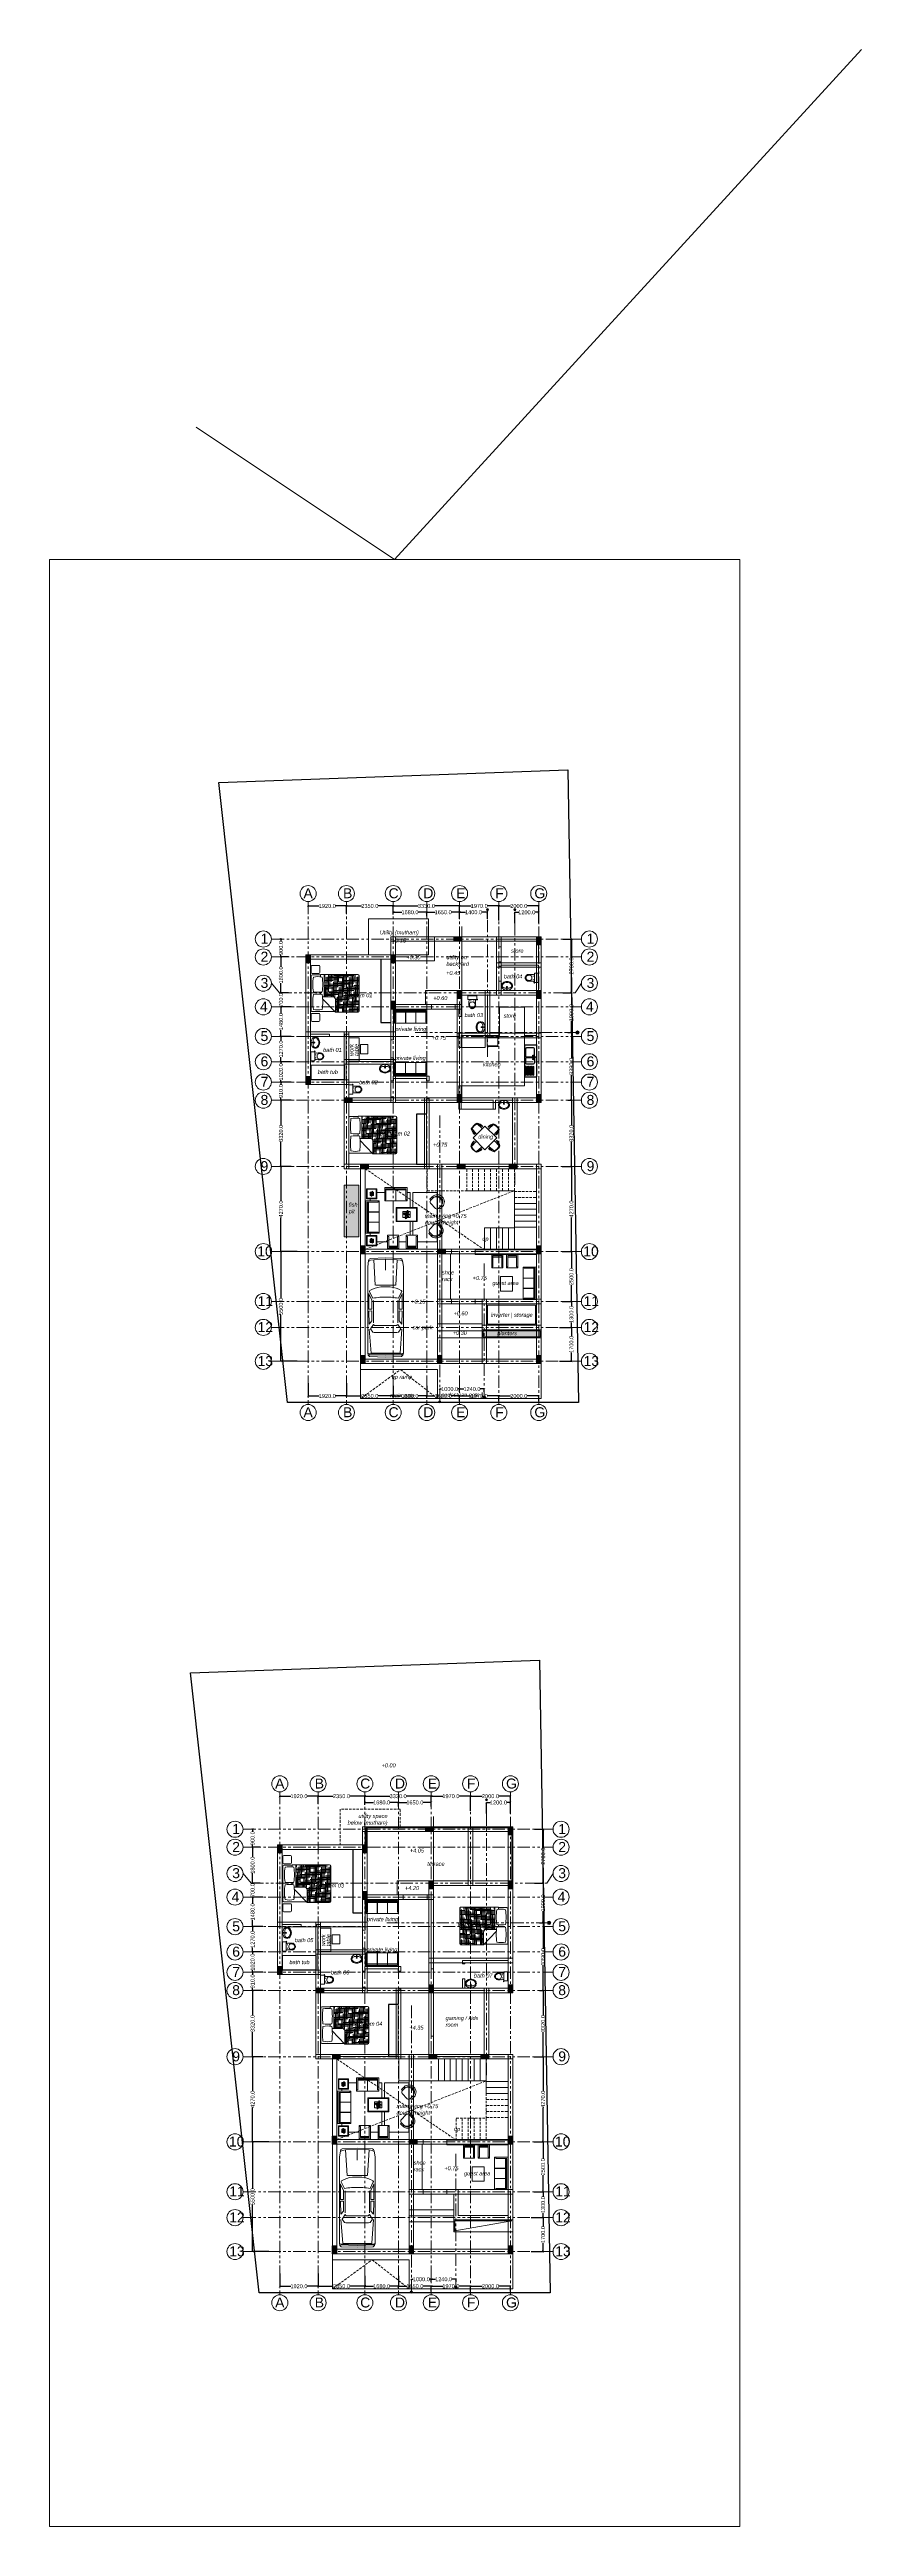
# Model space of a CAD drawing. Header units: millimetres. Extents: x 823088 to 974770, y -118861 to 5314.
# Drawn here: x 894155 to 934901, y -118861 to 5314 of the extents above; entities that cross this region are included whole.
import ezdxf

# ---------------------------------------------------------------- set-up
doc = ezdxf.new("R2010")
doc.units = ezdxf.units.MM
doc.header["$MEASUREMENT"] = 0
doc.linetypes.add('DASHED', pattern=[0.75, 0.5, -0.25])
doc.linetypes.add('PHANTOM', pattern=[2.5, 1.25, -0.25, 0.25, -0.25, 0.25, -0.25])
for name, color, linetype in [('furn', 7, 'Continuous'), ('furniture1', 177, 'Continuous'), ('KITSHEN', 44, 'Continuous'), ('OP-MOB-MOVIL', 8, 'Continuous')]:
    doc.layers.add(name, color=color, linetype=linetype)
doc.layers.add('FURNITURE', color=253, linetype='Continuous', lineweight=5)
doc.styles.get("Standard").update_dxf_attribs({"font": 'arial.ttf'})
doc.dimstyles.new('bigdim', dxfattribs={"dimtxt": 200, "dimasz": 100, "dimexe": 0.18, "dimexo": 0.0625, "dimgap": 0.09, "dimtad": 0, "dimdec": 1, "dimzin": 0, "dimdsep": 46, "dimtxsty": 'Standard', "dimblk": 'ARCHTICK', "dimblk1": 'ARCHTICK', "dimblk2": 'ARCHTICK', "dimcen": 0.09, "dimadec": 0, "dimazin": 0, "dimtfac": 1, "dimtdec": 1, "dimtofl": 0, "dimtmove": 0, "dimatfit": 3, "dimfxl": 1, "dimtolj": 1, "dimtzin": 0, "dimarcsym": 0})

# ---------------------------------------------------------------- blocks, each defined once
blk = doc.blocks.new('sdasdas')
at = {"lineweight": 9, "transparency": 33554505}
h = blk.add_hatch(color=3, dxfattribs=at)
h.dxf.hatch_style = 1
h.paths.add_polyline_path([(485403, 21983), (485173, 21983), (485173, 21583), (485403, 21583)])
at = {"color": 3, "lineweight": 9}
blk.add_lwpolyline([(485403, 21983), (485173, 21983), (485173, 21583), (485403, 21583)], close=True, dxfattribs=at)
blk = doc.blocks.new('bvvbbbbvbvbvb')
at = {"color": 6, "lineweight": 30}
for p, rotation in [((453968, 516574), 270), ((492023, -462082), 90), ((961123, 45074), 180), ((449288, 505174), 270), ((497703, -465402), 90), ((500304, -465402), 90), ((496704, -469672), 90)]:
    blk.add_blockref('sdasdas', p, dxfattribs=dict(at, rotation=rotation))
for p in [(-5483, 9418), (-17052, 8518), (-12783, 8518), (-9453, 6718), (-5483, 6718), (-12783, 6188), (-17052, 2418), (-5483, 1508), (-14303, -6082), (-5483, -6082), (-14303, -11582), (-10453, -11582), (-5483, -11582)]:
    blk.add_blockref('sdasdas', p, dxfattribs=at)
blk = doc.blocks.new('sofa')
at = {"layer": 'FURNITURE', "color": 251, "true_color": 0x636466}
for p, q in [((391952, 27667), (393573, 27667)), ((391952, 27463), (391952, 27667)), ((391952, 26996), (391952, 27462)), ((392008, 27611), (392504, 27611)), ((392008, 27052), (392008, 27611)), ((392008, 27555), (392504, 27555)), ((392008, 27542), (392504, 27542)), ((392504, 26996), (392504, 27611)), ((392504, 27611), (392511, 27611)), ((392511, 26996), (392511, 27611)), ((392511, 27611), (393014, 27611)), ((392511, 27555), (393014, 27555)), ((392511, 27542), (393014, 27542)), ((393014, 26996), (393014, 27611)), ((393014, 27611), (393021, 27611)), ((393021, 26996), (393021, 27611)), ((393517, 27611), (393021, 27611)), ((393517, 27555), (393021, 27555)), ((393517, 27542), (393021, 27542)), ((393517, 27052), (393517, 27611)), ((393573, 26996), (393573, 27667)), ((392008, 27052), (391952, 27052)), ((392504, 26996), (391952, 26996)), ((392504, 26996), (392511, 26996)), ((392511, 26996), (393014, 26996)), ((393014, 26996), (393021, 26996)), ((393021, 26996), (393573, 26996)), ((393517, 27052), (393573, 27052))]:
    blk.add_line(p, q, dxfattribs=at)
blk = doc.blocks.new('toilet-1')
at = {"color": 0, "linetype": 'ByBlock'}
for p, q in [((-0.23, -0.02), (-0.23, -0.21)), ((0.23, -0.02), (-0.23, -0.02)), ((-0.23, -0.21), (0.23, -0.21)), ((-0.09, -0.27), (-0.07, -0.27)), ((-0.08, -0.26), (-0.08, -0.28)), ((0, -0.64), (0, -0.64)), ((0.09, -0.27), (0.07, -0.27)), ((0.08, -0.26), (0.08, -0.28)), ((0.19, -0.21), (0.22, -0.23)), ((0.22, -0.23), (0.27, -0.22)), ((0.23, -0.02), (0.23, -0.21)), ((0.26, -0.2), (0.23, -0.2)), ((0.27, -0.22), (0.26, -0.2))]:
    blk.add_line(p, q, dxfattribs=at)
for centre, radius, start, end in [((3.53, -0.62), 3.71, 173.6925, 175.1593), ((1.74, -0.45), 1.91, 175.7698, 180.3758), ((0.04, -0.46), 0.209, 180.3747, 194.3375), ((0.05, -0.46), 0.23, 194.3353, 209.622), ((-0.04, -0.44), 0.0996, 145.1497, 175.881), ((0.1, -0.45), 0.239, 175.8862, 195.5931), ((0.06, -0.45), 0.241, 209.6273, 224.5489), ((0.1, -0.45), 0.237, 195.5969, 209.3771), ((-0.03, -0.45), 0.111, 113.8997, 145.1485), ((0.02, -0.49), 0.153, 209.3871, 226.5438), ((0.02, -0.5), 0.175, 224.552, 245.714), ((0, -0.52), 0.188, 66.0939, 113.9061), ((0.02, -0.5), 0.142, 226.5501, 246.5527), ((0, -0.54), 0.132, 245.5845, 269.8782), ((0, -0.53), 0.103, 246.5493, 270.0042), ((0, -0.53), 0.103, 269.9958, 293.4507), ((0, -0.54), 0.132, 270.1216, 294.4153), ((-0.02, -0.5), 0.142, 293.4473, 313.4499), ((-0.02, -0.5), 0.175, 294.2865, 315.4485), ((0.03, -0.45), 0.111, 34.8515, 66.1003), ((-0.02, -0.49), 0.153, 313.4562, 330.6129), ((-0.1, -0.45), 0.237, 330.6229, 344.4031), ((-0.06, -0.45), 0.241, 315.4504, 330.372), ((0.04, -0.44), 0.0996, 4.119, 34.8503), ((-0.1, -0.45), 0.239, 344.4069, 4.1138), ((-0.05, -0.46), 0.23, 330.3788, 345.6655), ((-3.53, -0.62), 3.71, 4.8413, 6.3171), ((-1.74, -0.45), 1.91, 359.6242, 4.2302), ((-0.04, -0.46), 0.209, 345.6614, 359.6243)]:
    blk.add_arc(centre, radius, start, end, dxfattribs=at)
blk = doc.blocks.new('MAT-P01')
for p, q in [((-0.021, 0.816), (-0.021, 0.56)), ((0.009, 0.846), (0.247, 0.846)), ((0.009, 0.53), (0.247, 0.53)), ((0.277, 0.816), (0.277, 0.56)), ((0.815, 0.423), (0.324, -0.051)), ((0.344, 0.816), (0.344, -0.032)), ((0.374, 0.846), (1.674, 0.846)), ((0.895, 0.429), (0.895, 0.049)), ((0.895, 0.364), (1.724, 0.364)), ((0.895, 0.364), (0.895, 0.049)), ((0.895, 0.364), (1.724, 0.364)), ((0.988, 0.5), (1.069, 0.5)), ((1.639, 0.5), (1.724, 0.5)), ((1.704, 0.816), (1.704, 0.5)), ((1.724, 0.5), (1.724, -0.884)), ((1.724, 0.364), (1.724, -0.884)), ((1.762, 0.816), (1.762, 0.56)), ((1.792, 0.846), (2.031, 0.846)), ((1.792, 0.53), (2.031, 0.53)), ((2.061, 0.816), (2.061, 0.56)), ((0.324, -0.051), (0.795, -0.051)), ((0.324, -0.051), (0.324, -0.884)), ((0.374, -0.934), (1.674, -0.934))]:
    blk.add_line(p, q)
for centre, radius, start, end in [((0.009, 0.816), 0.03, 90, 180), ((0.009, 0.56), 0.03, 180, 270), ((0.247, 0.816), 0.03, 0, 90), ((0.247, 0.56), 0.03, 270, 0), ((0.374, 0.816), 0.03, 90, 180), ((1.225, 0.603), 0.814, 168.37298, 191.62702), ((0.703, -1.144), 1.931, 81.81622, 98.18378), ((0.703, 2.35), 1.931, 261.81622, 278.18378), ((0.795, 0.049), 0.1, 270, 0), ((0.181, 0.603), 0.814, 348.37298, 11.62702), ((1.877, 0.603), 0.814, 168.37298, 191.62702), ((1.354, -1.144), 1.931, 81.81622, 98.18378), ((1.354, 2.35), 1.931, 261.81622, 278.18378), ((0.832, 0.603), 0.814, 348.37298, 11.62702), ((1.674, 0.816), 0.03, 0, 90), ((1.792, 0.816), 0.03, 90, 180), ((1.792, 0.56), 0.03, 180, 270), ((2.031, 0.816), 0.03, 0, 90), ((2.031, 0.56), 0.03, 270, 0), ((0.374, -0.884), 0.05, 180, 270), ((1.674, -0.884), 0.05, 270, 0)]:
    blk.add_arc(centre, radius, start, end)
at = {"layer": 'FURNITURE', "color": 251, "lineweight": 5, "true_color": 0x636466, "transparency": 33554559}
for p, q in [((0.889, 0.016), (1.453, 0.016)), ((0.895, 0.344), (1.265, 0.344)), ((0.895, 0.298), (1.453, 0.298)), ((0.895, 0.251), (1.64, 0.251)), ((0.895, 0.11), (1.078, 0.11)), ((0.895, 0.063), (1.265, 0.063)), ((0.937, 0.364), (0.937, 0.016)), ((0.984, 0.364), (0.984, -0.171)), ((1.031, 0.364), (1.031, -0.359)), ((1.078, 0.204), (1.078, -0.546)), ((1.078, 0.204), (1.724, 0.204)), ((1.125, 0.016), (1.125, -0.734)), ((1.172, 0.364), (1.172, 0.204)), ((1.219, 0.364), (1.219, 0.016)), ((1.265, 0.364), (1.265, -0.171)), ((1.265, 0.157), (1.724, 0.157)), ((1.312, 0.364), (1.312, -0.359)), ((1.359, 0.204), (1.359, -0.546)), ((1.406, 0.016), (1.406, -0.734)), ((1.453, 0.364), (1.453, 0.204)), ((1.453, 0.11), (1.724, 0.11)), ((1.5, 0.364), (1.5, 0.016)), ((1.547, 0.364), (1.547, -0.171)), ((1.594, 0.364), (1.594, -0.359)), ((1.64, 0.344), (1.724, 0.344)), ((1.64, 0.204), (1.64, -0.546)), ((1.64, 0.063), (1.724, 0.063)), ((1.687, 0.016), (1.687, -0.734)), ((0.324, -0.077), (0.703, -0.077)), ((0.324, -0.124), (0.89, -0.124)), ((0.324, -0.265), (0.328, -0.265)), ((0.324, -0.312), (0.515, -0.312)), ((0.324, -0.359), (0.703, -0.359)), ((0.324, -0.406), (0.89, -0.406)), ((0.324, -0.546), (0.328, -0.546)), ((0.324, -0.593), (0.515, -0.593)), ((0.324, -0.64), (0.703, -0.64)), ((0.324, -0.687), (0.89, -0.687)), ((0.324, -0.827), (0.328, -0.827)), ((0.324, -0.874), (0.515, -0.874)), ((0.328, -0.171), (0.328, -0.904)), ((0.328, -0.171), (1.078, -0.171)), ((0.328, -0.452), (1.078, -0.452)), ((0.328, -0.734), (1.078, -0.734)), ((0.375, -0.359), (0.375, -0.934)), ((0.422, -0.051), (0.422, -0.171)), ((0.422, -0.546), (0.422, -0.934)), ((0.469, -0.051), (0.469, -0.359)), ((0.469, -0.734), (0.469, -0.934)), ((0.515, -0.051), (0.515, -0.546)), ((0.515, -0.218), (1.265, -0.218)), ((0.515, -0.499), (1.265, -0.499)), ((0.515, -0.781), (1.265, -0.781)), ((0.562, -0.051), (0.562, -0.734)), ((0.609, -0.171), (0.609, -0.921)), ((0.656, -0.359), (0.656, -0.934)), ((0.703, -0.051), (0.703, -0.171)), ((0.703, -0.265), (1.453, -0.265)), ((0.703, -0.546), (0.703, -0.934)), ((0.703, -0.546), (1.453, -0.546)), ((0.703, -0.827), (1.453, -0.827)), ((0.75, -0.051), (0.75, -0.359)), ((0.75, -0.734), (0.75, -0.934)), ((0.797, -0.051), (0.797, -0.546)), ((0.844, -0.038), (0.844, -0.734)), ((0.89, -0.031), (1.64, -0.031)), ((0.89, -0.171), (0.89, -0.921)), ((0.89, -0.312), (1.64, -0.312)), ((0.89, -0.593), (1.64, -0.593)), ((0.89, -0.874), (1.64, -0.874)), ((0.937, -0.359), (0.937, -0.934)), ((0.984, -0.546), (0.984, -0.934)), ((1.031, -0.734), (1.031, -0.934)), ((1.078, -0.077), (1.724, -0.077)), ((1.078, -0.359), (1.724, -0.359)), ((1.078, -0.64), (1.724, -0.64)), ((1.172, -0.171), (1.172, -0.921)), ((1.219, -0.359), (1.219, -0.934)), ((1.265, -0.124), (1.724, -0.124)), ((1.265, -0.406), (1.724, -0.406)), ((1.265, -0.546), (1.265, -0.934)), ((1.265, -0.687), (1.724, -0.687)), ((1.312, -0.734), (1.312, -0.934)), ((1.453, -0.171), (1.453, -0.921)), ((1.453, -0.171), (1.724, -0.171)), ((1.453, -0.452), (1.724, -0.452)), ((1.453, -0.734), (1.724, -0.734)), ((1.5, -0.359), (1.5, -0.934)), ((1.547, -0.546), (1.547, -0.934)), ((1.594, -0.734), (1.594, -0.934)), ((1.64, -0.218), (1.724, -0.218)), ((1.64, -0.499), (1.724, -0.499)), ((1.64, -0.781), (1.724, -0.781)), ((0.341, -0.921), (0.703, -0.921)), ((0.515, -0.921), (0.515, -0.934)), ((0.797, -0.921), (0.797, -0.934)), ((1.078, -0.921), (1.078, -0.934)), ((1.078, -0.921), (1.707, -0.921)), ((1.359, -0.921), (1.359, -0.934)), ((1.64, -0.921), (1.64, -0.934))]:
    blk.add_line(p, q, dxfattribs=at)
blk = doc.blocks.new('wash-7')
at = {"color": 0, "linetype": 'ByBlock'}
blk.add_line((0.13, -0.1), (-0.13, -0.1), dxfattribs=at)
for centre, radius in [((0, -0.04), 0.0169), ((0, -0.16), 0.023), ((0, -0.16), 0.0155), ((0, -0.04), 0.0094)]:
    blk.add_circle(centre, radius, dxfattribs=at)
for centre, radius, start, end in [((0, -0.36), 0.363, 90, 107.6436), ((0, -0.36), 0.363, 72.3564, 90), ((-0.11, -0.22), 0.167, 151.6558, 180), ((-0.11, -0.22), 0.167, 180, 208.3442), ((-0.06, -0.24), 0.229, 127.5191, 151.6558), ((-0.06, -0.19), 0.229, 208.3442, 232.4809), ((-0.13, -0.22), 0.11, 90, 218.2805), ((0, -0.11), 0.281, 218.2805, 321.7195), ((-0.02, -0.29), 0.287, 107.6436, 127.5191), ((-0.02, -0.14), 0.287, 232.4809, 252.3564), ((0, -0.07), 0.363, 252.3564, 270), ((0, -0.07), 0.363, 270, 287.6436), ((0.02, -0.29), 0.287, 52.4809, 72.3564), ((0.02, -0.14), 0.287, 287.6436, 307.5191), ((0.13, -0.22), 0.11, 321.7195, 90), ((0.06, -0.24), 0.229, 28.3442, 52.4809), ((0.06, -0.19), 0.229, 307.5191, 331.6558), ((0.11, -0.22), 0.167, 0, 28.3442), ((0.11, -0.22), 0.167, 331.6558, 0)]:
    blk.add_arc(centre, radius, start, end, dxfattribs=at)
blk = doc.blocks.new('ps sin 04')
at = {"layer": 'furn', "color": 8}
for p, q in [((5612, 537), (5612, 502)), ((5652, 542), (5617, 542)), ((5617, 497), (5652, 497)), ((5657, 502), (5657, 537)), ((5662, 537), (5662, 502)), ((5667, 542), (5687, 542)), ((5667, 497), (5687, 497)), ((5692, 502), (5692, 537))]:
    blk.add_line(p, q, dxfattribs=at)
for centre in [(5651, 537), (5659, 546), (5668, 537)]:
    blk.add_circle(centre, 3, dxfattribs=at)
for centre, start, end in [((5617, 537), 90, 180), ((5617, 502), 180, 270), ((5652, 537), 0, 90), ((5652, 502), 270, 0), ((5667, 537), 90, 180), ((5667, 502), 180, 270), ((5687, 537), 0, 90), ((5687, 502), 270, 0)]:
    blk.add_arc(centre, 5, start, end, dxfattribs=at)
at = {"layer": 'furniture1'}
for p, q in [((5704, 536), (5704, 536)), ((5704, 528), (5704, 529)), ((5704, 521), (5704, 521)), ((5704, 513), (5704, 514)), ((5704, 506), (5704, 506)), ((5704, 498), (5704, 499)), ((5705, 537), (5748, 537)), ((5748, 535), (5705, 535)), ((5705, 530), (5748, 530)), ((5748, 527), (5705, 527)), ((5705, 522), (5748, 522)), ((5748, 520), (5705, 520)), ((5705, 515), (5748, 515)), ((5748, 512), (5705, 512)), ((5705, 507), (5748, 507)), ((5748, 505), (5705, 505)), ((5705, 500), (5748, 500)), ((5748, 497), (5705, 497)), ((5749, 536), (5749, 536)), ((5749, 529), (5749, 528)), ((5749, 521), (5749, 521)), ((5749, 514), (5749, 513)), ((5749, 506), (5749, 506)), ((5749, 499), (5749, 498))]:
    blk.add_line(p, q, dxfattribs=at)
for centre, start, end in [((5705, 536), 90, 180), ((5705, 536), 180, 270), ((5705, 529), 90, 180), ((5705, 528), 180, 270), ((5705, 521), 90, 180), ((5705, 521), 180, 270), ((5705, 514), 90, 180), ((5705, 513), 180, 270), ((5705, 506), 90, 180), ((5705, 506), 180, 270), ((5705, 499), 90, 180), ((5705, 498), 180, 270), ((5748, 536), 0, 90), ((5748, 536), 270, 0), ((5748, 529), 0, 90), ((5748, 528), 270, 0), ((5748, 521), 0, 90), ((5748, 521), 270, 360), ((5748, 514), 0, 90), ((5748, 513), 270, 360), ((5748, 506), 0, 90), ((5748, 506), 270, 360), ((5748, 499), 0, 90), ((5748, 498), 270, 0)]:
    blk.add_arc(centre, 1, start, end, dxfattribs=at)
at = {"layer": 'KITSHEN', "color": 67}
for p, q in [((5597, 552), (5757, 552)), ((5597, 492), (5597, 552)), ((5757, 492), (5757, 552)), ((5597, 492), (5757, 492))]:
    blk.add_line(p, q, dxfattribs=at)
blk = doc.blocks.new('SILLA')
at = {"layer": 'FURNITURE'}
for p, q in [((478.57, 333.49), (478.63, 333.44)), ((478.62, 333.31), (478.64, 333.65)), ((479.02, 333.31), (479, 333.65)), ((479.07, 333.49), (479.01, 333.44))]:
    blk.add_line(p, q, dxfattribs=at)
for centre, radius, start, end in [((478.99, 333.41), 0.46, 144.3343, 183.9715), ((478.55, 333.39), 0.0174, 214.4526, 333.4904), ((478.99, 333.41), 0.43, 145.6187, 183.9715), ((478.58, 333.47), 0.0569, 21.4004, 88.2071), ((478.82, 333.09), 0.624, 71.3205, 108.6795), ((478.82, 333.95), 0.67, 252.6383, 256.821), ((478.82, 333.09), 0.594, 72.2576, 107.7424), ((478.82, 333.95), 0.67, 283.179, 287.3617), ((478.65, 333.41), 0.43, 356.0285, 34.3813), ((479.06, 333.47), 0.0569, 91.7929, 158.5996), ((478.65, 333.41), 0.46, 356.0285, 35.6657), ((479.09, 333.39), 0.0174, 206.5096, 325.5474)]:
    blk.add_arc(centre, radius, start, end, dxfattribs=at)
blk = doc.blocks.new('outdoor seating')
at = {"layer": 'FURNITURE'}
blk.add_lwpolyline([(268.5, 170.35), (269.1, 170.95), (269.7, 170.35), (269.1, 169.75), (268.5, 170.35)], dxfattribs=at)
at = {"layer": 'FURNITURE', "xscale": -1}
for p, rotation in [((165.9, 744.3), 134.9999999999999), ((843.08, 273.58), 45)]:
    blk.add_blockref('SILLA', p, dxfattribs=dict(at, rotation=rotation))
at = {"layer": 'FURNITURE'}
for p, rotation in [((-304.85, 273.55), 315), ((372.33, 744.33), 225)]:
    blk.add_blockref('SILLA', p, dxfattribs=dict(at, rotation=rotation))
blk = doc.blocks.new('BED 02')
at = {"layer": 'FURNITURE'}
for p, q in [((379083, 22358), (380227, 22358)), ((379614, 21723), (380253, 22385)), ((380253, 22385), (380253, 21749)), ((380253, 22385), (381378, 22385)), ((379042, 22318), (379042, 20563)), ((379509, 21489), (379509, 21379)), ((379605, 21614), (380118, 21614)), ((379693, 21614), (379693, 20495)), ((379693, 21614), (380118, 21614)), ((379693, 21614), (379693, 20495)), ((381445, 22318), (381445, 20563)), ((379083, 20522), (379509, 20522)), ((379509, 20609), (379509, 20495)), ((379509, 20495), (381378, 20495)), ((379693, 20495), (381378, 20495))]:
    blk.add_line(p, q, dxfattribs=at)
at = {"layer": 'FURNITURE', "color": 251, "lineweight": 5, "true_color": 0x636466, "transparency": 33554559}
for p, q in [((380289, 22385), (380289, 21873)), ((380352, 22385), (380352, 21620)), ((380416, 22380), (381405, 22380)), ((380416, 22380), (380416, 21367)), ((380542, 22385), (380542, 22380)), ((380606, 22385), (380606, 22126)), ((380669, 22385), (380669, 21873)), ((380732, 22385), (380732, 21620)), ((380795, 22380), (380795, 21367)), ((380922, 22385), (380922, 22380)), ((380985, 22385), (380985, 22126)), ((381048, 22385), (381048, 21873)), ((381112, 22385), (381112, 21620)), ((381175, 22380), (381175, 21367)), ((381302, 22385), (381302, 22380)), ((381365, 22385), (381365, 22126)), ((381428, 22362), (381428, 21873)), ((379693, 21557), (380163, 21557)), ((379693, 21494), (380416, 21494)), ((379693, 21430), (380669, 21430)), ((379693, 21241), (379909, 21241)), ((379693, 21177), (380163, 21177)), ((379693, 21114), (380416, 21114)), ((379720, 21614), (379720, 21114)), ((379783, 21614), (379783, 20861)), ((379846, 21614), (379846, 20608)), ((379909, 21367), (380922, 21367)), ((379909, 21367), (379909, 20495)), ((379973, 21114), (379973, 20495)), ((380036, 21614), (380036, 21367)), ((380099, 21614), (380099, 21114)), ((380163, 21622), (380163, 20861)), ((380163, 21304), (381175, 21304)), ((380226, 21620), (380226, 20608)), ((380236, 21683), (381175, 21683)), ((380253, 22253), (380416, 22253)), ((380253, 22190), (380669, 22190)), ((380253, 22126), (380922, 22126)), ((380253, 22063), (381175, 22063)), ((380253, 21873), (380416, 21873)), ((380253, 21810), (380669, 21810)), ((380253, 21747), (380922, 21747)), ((380289, 21367), (380289, 20495)), ((380352, 21114), (380352, 20495)), ((380416, 22000), (381428, 22000)), ((380416, 21620), (381428, 21620)), ((380416, 21241), (381428, 21241)), ((380479, 22126), (380479, 21114)), ((380542, 21873), (380542, 20861)), ((380606, 21620), (380606, 20608)), ((380669, 22316), (381445, 22316)), ((380669, 21937), (381445, 21937)), ((380669, 21557), (381445, 21557)), ((380669, 21367), (380669, 20495)), ((380669, 21177), (381445, 21177)), ((380732, 21114), (380732, 20495)), ((380859, 22126), (380859, 21114)), ((380922, 22253), (381445, 22253)), ((380922, 21873), (381445, 21873)), ((380922, 21873), (380922, 20861)), ((380922, 21494), (381445, 21494)), ((380922, 21114), (381445, 21114)), ((380985, 21620), (380985, 20608)), ((381048, 21367), (381048, 20495)), ((381112, 21114), (381112, 20495)), ((381175, 22190), (381445, 22190)), ((381175, 21810), (381445, 21810)), ((381175, 21430), (381445, 21430)), ((381238, 22126), (381238, 21114)), ((381302, 21873), (381302, 20861)), ((381365, 21620), (381365, 20608)), ((381428, 22126), (381445, 22126)), ((381428, 21747), (381445, 21747)), ((381428, 21367), (381445, 21367)), ((381428, 21367), (381428, 20518)), ((379693, 21051), (380669, 21051)), ((379693, 20861), (379909, 20861)), ((379693, 20798), (380163, 20798)), ((379693, 20734), (380416, 20734)), ((379693, 20671), (380669, 20671)), ((379720, 20608), (379720, 20495)), ((379909, 20987), (380922, 20987)), ((379909, 20608), (380922, 20608)), ((380036, 20861), (380036, 20495)), ((380099, 20608), (380099, 20495)), ((380163, 20924), (381175, 20924)), ((380163, 20544), (381175, 20544)), ((380416, 20861), (381428, 20861)), ((380416, 20861), (380416, 20495)), ((380479, 20608), (380479, 20495)), ((380669, 20798), (381445, 20798)), ((380795, 20861), (380795, 20495)), ((380859, 20608), (380859, 20495)), ((380922, 20734), (381445, 20734)), ((381175, 21051), (381445, 21051)), ((381175, 20861), (381175, 20495)), ((381175, 20671), (381445, 20671)), ((381238, 20608), (381238, 20495)), ((381428, 20987), (381445, 20987)), ((381428, 20608), (381445, 20608))]:
    blk.add_line(p, q, dxfattribs=at)
at = {"layer": 'FURNITURE'}
for centre, radius, start, end in [((379083, 22318), 40.5, 90, 180), ((381378, 22318), 67.5, 0, 90), ((381728, 21873), 2606, 171.81622, 188.18378), ((381728, 20994), 2606, 171.81622, 188.18378), ((379370, 21168), 1099, 78.37298, 101.62702), ((379370, 22578), 1099, 258.37298, 281.62702), ((379370, 20289), 1099, 78.37298, 101.62702), ((377012, 21873), 2606, 351.81622, 8.18378), ((377012, 20994), 2606, 351.81622, 8.18378), ((380118, 21749), 135, 270, 0), ((379083, 20563), 40.5, 180, 270), ((379370, 21699), 1099, 258.37298, 281.62702), ((381378, 20563), 67.5, 270, 0)]:
    blk.add_arc(centre, radius, start, end, dxfattribs=at)
blk = doc.blocks.new('sdsd')
at = {"layer": 'FURNITURE'}
for p, q in [((315.61, 169.07), (315.61, 168.58)), ((316.15, 169.07), (315.61, 169.07)), ((316.15, 168.58), (316.15, 169.07)), ((315.61, 168.62), (316.15, 168.62)), ((315.61, 168.58), (316.15, 168.58)), ((315.64, 168.57), (315.64, 168.56)), ((315.69, 168.57), (315.64, 168.57)), ((315.64, 168.56), (315.69, 168.56)), ((315.69, 168.56), (315.69, 168.57))]:
    blk.add_line(p, q, dxfattribs=at)
blk = doc.blocks.new('A$C250B5F84')
at = {"layer": 'FURNITURE', "color": 251, "true_color": 0x636466}
for p, q in [((-3.28, 1.26), (-3.3, 1.24)), ((-3.3, 1.24), (-3.3, 1.24)), ((-3.27, 1.26), (-3.28, 1.26)), ((-3.26, 1.26), (-3.27, 1.26)), ((-3.25, 1.3), (-3.26, 1.29)), ((-3.26, 1.29), (-3.26, 1.28)), ((-3.26, 1.28), (-3.26, 1.27)), ((-3.26, 1.27), (-3.26, 1.26)), ((-3.25, 1.29), (-3.25, 1.3)), ((-3.24, 1.28), (-3.25, 1.29)), ((-3.25, 1.26), (-3.25, 1.26)), ((-3.25, 1.25), (-3.25, 1.26)), ((-3.25, 1.25), (-3.25, 1.25)), ((-3.25, 1.24), (-3.25, 1.25)), ((-3.24, 1.27), (-3.24, 1.28)), ((-3.24, 1.27), (-3.24, 1.27)), ((-3.23, 1.25), (-3.24, 1.27)), ((-3.23, 1.24), (-3.23, 1.25)), ((-2.63, 0.82), (-2.63, 1.49)), ((-2.63, 1.49), (-1.51, 1.49)), ((-2.57, 0.88), (-2.57, 1.43)), ((-2.57, 1.43), (-2.08, 1.43)), ((-2.57, 1.38), (-2.08, 1.38)), ((-2.57, 1.37), (-2.08, 1.37)), ((-2.08, 0.82), (-2.08, 1.43)), ((-2.07, 0.82), (-2.07, 1.43)), ((-2.07, 1.43), (-1.57, 1.43)), ((-2.07, 1.38), (-1.57, 1.38)), ((-2.07, 1.37), (-1.57, 1.37)), ((-1.57, 1.43), (-1.57, 0.88)), ((-1.51, 1.49), (-1.51, 0.82)), ((-3.58, -0.8), (-3.58, 0.82)), ((-2.91, 0.82), (-3.58, 0.82)), ((-2.97, 0.76), (-3.52, 0.76)), ((-3.52, 0.76), (-3.52, 0.27)), ((-2.91, 0.27), (-3.52, 0.27)), ((-3.52, 0.26), (-3.52, 0.27)), ((-2.91, 0.26), (-3.52, 0.26)), ((-3.52, -0.24), (-3.52, 0.26)), ((-3.47, 0.76), (-3.47, 0.27)), ((-3.47, -0.24), (-3.47, 0.26)), ((-3.45, 0.76), (-3.45, 0.27)), ((-3.45, -0.24), (-3.45, 0.26)), ((-3.37, 1.22), (-3.38, 1.21)), ((-3.38, 1.21), (-3.38, 1.21)), ((-3.38, 1.21), (-3.38, 1.21)), ((-3.38, 1.21), (-3.38, 1.2)), ((-3.38, 1.2), (-3.37, 1.2)), ((-3.36, 1.22), (-3.37, 1.22)), ((-3.36, 1.22), (-3.37, 1.21)), ((-3.37, 1.21), (-3.37, 1.21)), ((-3.37, 1.2), (-3.36, 1.2)), ((-3.36, 1.23), (-3.36, 1.22)), ((-3.35, 1.23), (-3.36, 1.23)), ((-3.34, 1.22), (-3.36, 1.22)), ((-3.36, 1.2), (-3.36, 1.19)), ((-3.36, 1.19), (-3.36, 1.18)), ((-3.36, 1.18), (-3.35, 1.17)), ((-3.34, 1.23), (-3.35, 1.23)), ((-3.35, 1.17), (-3.34, 1.17)), ((-3.33, 1.23), (-3.34, 1.23)), ((-3.34, 1.22), (-3.34, 1.22)), ((-3.33, 1.21), (-3.34, 1.22)), ((-3.34, 1.17), (-3.32, 1.17)), ((-3.33, 1.23), (-3.33, 1.23)), ((-3.32, 1.22), (-3.33, 1.23)), ((-3.32, 1.21), (-3.33, 1.21)), ((-3.33, 1.15), (-3.33, 1.14)), ((-3.32, 1.15), (-3.33, 1.15)), ((-3.33, 1.14), (-3.33, 1.13)), ((-3.33, 1.13), (-3.32, 1.12)), ((-3.31, 1.22), (-3.32, 1.22)), ((-3.32, 1.2), (-3.32, 1.21)), ((-3.31, 1.19), (-3.32, 1.2)), ((-3.32, 1.17), (-3.31, 1.17)), ((-3.31, 1.17), (-3.32, 1.16)), ((-3.32, 1.16), (-3.32, 1.15)), ((-3.32, 1.12), (-3.32, 1.11)), ((-3.32, 1.11), (-3.32, 1.1)), ((-3.32, 1.11), (-3.32, 1.11)), ((-3.32, 1.1), (-3.31, 1.09)), ((-3.31, 1.05), (-3.32, 1.05)), ((-3.3, 1.2), (-3.31, 1.22)), ((-3.3, 1.22), (-3.31, 1.21)), ((-3.31, 1.21), (-3.3, 1.21)), ((-3.3, 1.18), (-3.31, 1.19)), ((-3.3, 1.17), (-3.31, 1.17)), ((-3.31, 1.17), (-3.3, 1.17)), ((-3.3, 1.12), (-3.31, 1.11)), ((-3.31, 1.11), (-3.3, 1.1)), ((-3.31, 1.11), (-3.31, 1.11)), ((-3.31, 1.09), (-3.31, 1.08)), ((-3.31, 1.08), (-3.31, 1.07)), ((-3.31, 1.07), (-3.31, 1.06)), ((-3.31, 1.06), (-3.31, 1.05)), ((-3.31, 1.06), (-3.31, 1.06)), ((-3.3, 1.06), (-3.31, 1.06)), ((-3.3, 1.24), (-3.3, 1.23)), ((-3.3, 1.23), (-3.3, 1.22)), ((-3.3, 1.21), (-3.3, 1.2)), ((-3.3, 1.2), (-3.3, 1.2)), ((-3.3, 1.18), (-3.3, 1.2)), ((-3.29, 1.18), (-3.3, 1.18)), ((-3.3, 1.17), (-3.29, 1.18)), ((-3.3, 1.17), (-3.3, 1.18)), ((-3.3, 1.17), (-3.29, 1.17)), ((-3.3, 1.17), (-3.3, 1.17)), ((-3.29, 1.14), (-3.3, 1.13)), ((-3.3, 1.13), (-3.3, 1.12)), ((-3.3, 1.1), (-3.3, 1.09)), ((-3.3, 1.09), (-3.3, 1.08)), ((-3.29, 1.07), (-3.3, 1.06)), ((-3.3, 1.06), (-3.3, 1.06)), ((-3.29, 1.19), (-3.28, 1.21)), ((-3.26, 1.19), (-3.29, 1.18)), ((-3.29, 1.19), (-3.29, 1.19)), ((-3.29, 1.18), (-3.29, 1.17)), ((-3.29, 1.18), (-3.29, 1.18)), ((-3.29, 1.17), (-3.28, 1.16)), ((-3.29, 1.17), (-3.29, 1.15)), ((-3.29, 1.17), (-3.28, 1.17)), ((-3.29, 1.17), (-3.28, 1.16)), ((-3.29, 1.17), (-3.29, 1.17)), ((-3.29, 1.15), (-3.29, 1.14)), ((-3.29, 1.15), (-3.29, 1.15)), ((-3.27, 1.09), (-3.29, 1.07)), ((-3.29, 1.07), (-3.29, 1.07)), ((-3.28, 1.21), (-3.27, 1.22)), ((-3.28, 1.17), (-3.27, 1.17)), ((-3.28, 1.16), (-3.27, 1.16)), ((-3.28, 1.16), (-3.27, 1.15)), ((-3.27, 1.22), (-3.27, 1.23)), ((-3.27, 1.23), (-3.26, 1.23)), ((-3.27, 1.2), (-3.25, 1.21)), ((-3.27, 1.19), (-3.27, 1.2)), ((-3.27, 1.17), (-3.26, 1.18)), ((-3.27, 1.16), (-3.27, 1.16)), ((-3.27, 1.16), (-3.26, 1.16)), ((-3.27, 1.15), (-3.27, 1.14)), ((-3.27, 1.14), (-3.27, 1.13)), ((-3.27, 1.13), (-3.27, 1.12)), ((-3.27, 1.13), (-3.27, 1.13)), ((-3.27, 1.12), (-3.27, 1.11)), ((-3.27, 1.11), (-3.27, 1.1)), ((-3.27, 1.1), (-3.27, 1.09)), ((-3.27, 1.09), (-3.27, 1.09)), ((-3.26, 1.23), (-3.25, 1.24)), ((-3.24, 1.2), (-3.26, 1.2)), ((-3.26, 1.2), (-3.26, 1.19)), ((-3.26, 1.18), (-3.25, 1.18)), ((-3.26, 1.18), (-3.26, 1.18)), ((-3.26, 1.16), (-3.25, 1.16)), ((-3.26, 1.14), (-3.25, 1.13)), ((-3.26, 1.14), (-3.26, 1.14)), ((-3.26, 1.12), (-3.26, 1.12)), ((-3.25, 1.12), (-3.26, 1.12)), ((-3.26, 1.12), (-3.26, 1.12)), ((-3.25, 1.21), (-3.24, 1.22)), ((-3.25, 1.18), (-3.24, 1.18)), ((-3.25, 1.16), (-3.19, 1.17)), ((-3.25, 1.16), (-3.25, 1.16)), ((-3.25, 1.15), (-3.24, 1.15)), ((-3.25, 1.13), (-3.24, 1.13)), ((-3.24, 1.11), (-3.25, 1.12)), ((-3.24, 1.22), (-3.23, 1.24)), ((-3.24, 1.22), (-3.24, 1.22)), ((-3.19, 1.17), (-3.24, 1.2)), ((-3.24, 1.18), (-3.24, 1.18)), ((-3.24, 1.15), (-3.24, 1.14)), ((-3.24, 1.14), (-3.24, 1.13)), ((-3.24, 1.13), (-3.24, 1.12)), ((-3.24, 1.13), (-3.23, 1.13)), ((-3.24, 1.1), (-3.24, 1.11)), ((-3.24, 1.11), (-3.24, 1.11)), ((-3.23, 1.11), (-3.24, 1.1)), ((-3.23, 1.13), (-3.23, 1.12)), ((-3.23, 1.12), (-3.23, 1.11)), ((-3.23, 1.11), (-3.23, 1.11)), ((-2.97, 0.76), (-2.97, 0.82)), ((-2.91, 0.27), (-2.91, 0.82)), ((-2.91, 0.26), (-2.91, 0.27)), ((-2.91, -0.24), (-2.91, 0.26)), ((-2.57, 0.88), (-2.63, 0.88)), ((-2.07, 0.82), (-2.63, 0.82)), ((-1.89, 0.82), (-2.08, 0.82)), ((-1.51, 0.82), (-1.89, 0.82)), ((-1.7, 0.19), (-1.71, 0.18)), ((-1.71, 0.18), (-1.7, 0.18)), ((-1.71, 0.18), (-1.71, 0.18)), ((-1.68, 0.2), (-1.7, 0.19)), ((-1.7, 0.18), (-1.69, 0.17)), ((-1.68, 0.2), (-1.69, 0.19)), ((-1.69, 0.19), (-1.69, 0.19)), ((-1.69, 0.17), (-1.68, 0.17)), ((-1.67, 0.21), (-1.68, 0.2)), ((-1.64, 0.2), (-1.68, 0.2)), ((-1.68, 0.17), (-1.67, 0.16)), ((-1.66, 0.22), (-1.67, 0.21)), ((-1.67, 0.16), (-1.66, 0.14)), ((-1.65, 0.22), (-1.66, 0.22)), ((-1.66, 0.14), (-1.65, 0.13)), ((-1.64, 0.22), (-1.65, 0.22)), ((-1.65, 0.13), (-1.63, 0.12)), ((-1.62, 0.22), (-1.64, 0.22)), ((-1.63, 0.2), (-1.64, 0.2)), ((-1.62, 0.19), (-1.63, 0.2)), ((-1.63, 0.12), (-1.61, 0.12)), ((-1.61, 0.21), (-1.62, 0.22)), ((-1.61, 0.18), (-1.62, 0.19)), ((-1.6, 0.21), (-1.61, 0.21)), ((-1.6, 0.17), (-1.61, 0.18)), ((-1.61, 0.12), (-1.58, 0.12)), ((-1.6, 0.09), (-1.61, 0.08)), ((-1.61, 0.08), (-1.61, 0.07)), ((-1.61, 0.07), (-1.61, 0.06)), ((-1.61, 0.06), (-1.61, 0.04)), ((-1.61, 0.04), (-1.6, 0.03)), ((-1.59, 0.2), (-1.6, 0.21)), ((-1.58, 0.15), (-1.6, 0.17)), ((-1.59, 0.11), (-1.6, 0.11)), ((-1.6, 0.11), (-1.6, 0.09)), ((-1.6, 0.03), (-1.6, 0.02)), ((-1.6, 0.02), (-1.59, 0)), ((-1.57, 0.18), (-1.59, 0.2)), ((-1.57, 0.12), (-1.59, 0.11)), ((-1.59, 0), (-1.59, -0.02)), ((-1.57, 0.21), (-1.58, 0.2)), ((-1.58, 0.2), (-1.57, 0.19)), ((-1.57, 0.14), (-1.58, 0.15)), ((-1.58, 0.12), (-1.57, 0.12)), ((-1.57, 0.04), (-1.58, 0.03)), ((-1.58, 0.03), (-1.58, 0.02)), ((-1.58, 0.02), (-1.57, 0)), ((-1.51, 0.88), (-1.57, 0.88)), ((-1.56, 0.24), (-1.57, 0.23)), ((-1.57, 0.23), (-1.57, 0.22)), ((-1.57, 0.22), (-1.57, 0.21)), ((-1.57, 0.19), (-1.57, 0.17)), ((-1.56, 0.14), (-1.57, 0.18)), ((-1.57, 0.17), (-1.57, 0.16)), ((-1.56, 0.13), (-1.57, 0.14)), ((-1.57, 0.12), (-1.56, 0.13)), ((-1.56, 0.06), (-1.57, 0.04)), ((-1.57, 0), (-1.57, -0.02)), ((-1.53, 0.27), (-1.56, 0.24)), ((-1.56, 0.13), (-1.56, 0.14)), ((-1.55, 0.13), (-1.56, 0.13)), ((-1.56, 0.13), (-1.55, 0.13)), ((-1.56, 0.13), (-1.55, 0.12)), ((-1.56, 0.13), (-1.55, 0.12)), ((-1.56, 0.13), (-1.56, 0.12)), ((-1.56, 0.12), (-1.55, 0.09)), ((-1.55, 0.08), (-1.56, 0.07)), ((-1.56, 0.07), (-1.56, 0.06)), ((-1.55, 0.16), (-1.53, 0.19)), ((-1.55, 0.15), (-1.55, 0.16)), ((-1.51, 0.16), (-1.55, 0.13)), ((-1.55, 0.13), (-1.53, 0.13)), ((-1.55, 0.12), (-1.54, 0.11)), ((-1.55, 0.12), (-1.53, 0.1)), ((-1.55, 0.09), (-1.55, 0.08)), ((-1.54, 0.11), (-1.52, 0.1)), ((-1.52, 0.27), (-1.53, 0.27)), ((-1.53, 0.19), (-1.52, 0.21)), ((-1.53, 0.13), (-1.52, 0.13)), ((-1.53, 0.1), (-1.52, 0.08)), ((-1.51, 0.28), (-1.52, 0.27)), ((-1.52, 0.21), (-1.51, 0.22)), ((-1.52, 0.15), (-1.51, 0.16)), ((-1.52, 0.13), (-1.5, 0.13)), ((-1.52, 0.1), (-1.51, 0.1)), ((-1.52, 0.08), (-1.52, 0.07)), ((-1.52, 0.07), (-1.52, 0.06)), ((-1.52, 0.06), (-1.51, 0.05)), ((-1.51, 0.03), (-1.52, 0.01)), ((-1.52, 0.01), (-1.52, 0)), ((-1.5, 0.31), (-1.51, 0.29)), ((-1.51, 0.29), (-1.51, 0.28)), ((-1.51, 0.22), (-1.5, 0.23)), ((-1.51, 0.16), (-1.48, 0.19)), ((-1.5, 0.17), (-1.51, 0.16)), ((-1.51, 0.1), (-1.5, 0.1)), ((-1.51, 0.05), (-1.51, 0.04)), ((-1.49, 0.04), (-1.51, 0.04)), ((-1.51, 0.04), (-1.51, 0.04)), ((-1.51, 0.04), (-1.51, 0.03)), ((-1.49, 0.34), (-1.5, 0.32)), ((-1.5, 0.32), (-1.5, 0.31)), ((-1.5, 0.23), (-1.49, 0.24)), ((-1.47, 0.17), (-1.5, 0.17)), ((-1.5, 0.13), (-1.49, 0.14)), ((-1.5, 0.1), (-1.49, 0.1)), ((-1.5, 0.08), (-1.49, 0.07)), ((-1.48, 0.33), (-1.49, 0.34)), ((-1.49, 0.25), (-1.48, 0.26)), ((-1.49, 0.24), (-1.49, 0.25)), ((-1.49, 0.14), (-1.48, 0.14)), ((-1.49, 0.1), (-1.48, 0.1)), ((-1.49, 0.07), (-1.48, 0.06)), ((-1.48, 0.04), (-1.49, 0.04)), ((-1.47, 0.31), (-1.48, 0.33)), ((-1.48, 0.27), (-1.48, 0.28)), ((-1.48, 0.26), (-1.48, 0.27)), ((-1.48, 0.19), (-1.47, 0.2)), ((-1.48, 0.14), (-1.47, 0.14)), ((-1.48, 0.1), (-1.39, 0.12)), ((-1.48, 0.09), (-1.47, 0.08)), ((-1.48, 0.06), (-1.47, 0.05)), ((-1.47, 0.03), (-1.48, 0.04)), ((-1.47, 0.29), (-1.47, 0.31)), ((-1.46, 0.28), (-1.47, 0.29)), ((-1.47, 0.2), (-1.46, 0.21)), ((-1.39, 0.12), (-1.47, 0.17)), ((-1.47, 0.14), (-1.46, 0.13)), ((-1.47, 0.08), (-1.46, 0.07)), ((-1.47, 0.05), (-1.46, 0.04)), ((-1.46, 0.01), (-1.47, 0.03)), ((-1.45, 0.26), (-1.46, 0.28)), ((-1.46, 0.21), (-1.45, 0.23)), ((-1.46, 0.07), (-1.46, 0.06)), ((-1.46, 0.06), (-1.46, 0.05)), ((-1.46, 0.05), (-1.45, 0.04)), ((-1.45, 0.03), (-1.46, 0.01)), ((-1.46, 0.01), (-1.46, 0)), ((-1.46, 0), (-1.46, 0.01)), ((-1.45, 0.23), (-1.45, 0.26)), ((-1.45, 0.04), (-1.45, 0.03)), ((-0.18, 0.99), (-0.24, 1.04)), ((0.27, 0.54), (0.21, 0.59)), ((-3.38, -0.8), (-3.58, -0.8)), ((-2.91, -0.24), (-3.52, -0.24)), ((-3.52, -0.25), (-3.52, -0.24)), ((-3.52, -0.75), (-3.52, -0.25)), ((-2.91, -0.25), (-3.52, -0.25)), ((-2.97, -0.75), (-3.52, -0.75)), ((-3.47, -0.75), (-3.47, -0.25)), ((-3.45, -0.75), (-3.45, -0.25)), ((-2.91, -0.8), (-3.38, -0.8)), ((-3.38, -1.21), (-3.38, -1.2)), ((-3.38, -1.2), (-3.37, -1.2)), ((-3.38, -1.21), (-3.38, -1.21)), ((-3.37, -1.22), (-3.38, -1.21)), ((-3.38, -1.21), (-3.38, -1.21)), ((-3.37, -1.2), (-3.36, -1.2)), ((-3.37, -1.21), (-3.37, -1.21)), ((-3.36, -1.22), (-3.37, -1.21)), ((-3.36, -1.22), (-3.37, -1.22)), ((-3.36, -1.18), (-3.35, -1.17)), ((-3.36, -1.19), (-3.36, -1.18)), ((-3.36, -1.2), (-3.36, -1.19)), ((-3.36, -1.23), (-3.36, -1.22)), ((-3.34, -1.22), (-3.36, -1.22)), ((-3.35, -1.23), (-3.36, -1.23)), ((-3.35, -1.17), (-3.34, -1.17)), ((-3.34, -1.23), (-3.35, -1.23)), ((-3.34, -1.17), (-3.32, -1.17)), ((-3.33, -1.21), (-3.34, -1.22)), ((-3.34, -1.22), (-3.34, -1.22)), ((-3.33, -1.23), (-3.34, -1.23)), ((-3.33, -1.13), (-3.32, -1.12)), ((-3.33, -1.14), (-3.33, -1.13)), ((-3.33, -1.15), (-3.33, -1.14)), ((-3.32, -1.15), (-3.33, -1.15)), ((-3.32, -1.21), (-3.33, -1.21)), ((-3.32, -1.22), (-3.33, -1.23)), ((-3.33, -1.23), (-3.33, -1.23)), ((-3.31, -1.05), (-3.32, -1.05)), ((-3.32, -1.1), (-3.31, -1.09)), ((-3.32, -1.11), (-3.32, -1.1)), ((-3.32, -1.11), (-3.32, -1.11)), ((-3.32, -1.12), (-3.32, -1.11)), ((-3.32, -1.16), (-3.32, -1.15)), ((-3.31, -1.17), (-3.32, -1.16)), ((-3.32, -1.17), (-3.31, -1.17)), ((-3.31, -1.19), (-3.32, -1.2)), ((-3.32, -1.2), (-3.32, -1.21)), ((-3.31, -1.22), (-3.32, -1.22)), ((-3.31, -1.06), (-3.31, -1.05)), ((-3.31, -1.06), (-3.31, -1.06)), ((-3.3, -1.06), (-3.31, -1.06)), ((-3.31, -1.07), (-3.31, -1.06)), ((-3.31, -1.08), (-3.31, -1.07)), ((-3.31, -1.09), (-3.31, -1.08)), ((-3.31, -1.11), (-3.3, -1.1)), ((-3.31, -1.11), (-3.31, -1.11)), ((-3.3, -1.12), (-3.31, -1.11)), ((-3.3, -1.17), (-3.31, -1.17)), ((-3.31, -1.17), (-3.3, -1.17)), ((-3.3, -1.18), (-3.31, -1.19)), ((-3.3, -1.2), (-3.31, -1.22)), ((-3.31, -1.21), (-3.3, -1.21)), ((-3.3, -1.22), (-3.31, -1.21)), ((-3.3, -1.06), (-3.3, -1.06)), ((-3.29, -1.07), (-3.3, -1.06)), ((-3.3, -1.09), (-3.3, -1.08)), ((-3.3, -1.1), (-3.3, -1.09)), ((-3.3, -1.13), (-3.3, -1.12)), ((-3.29, -1.14), (-3.3, -1.13)), ((-3.3, -1.17), (-3.29, -1.17)), ((-3.3, -1.17), (-3.29, -1.18)), ((-3.3, -1.17), (-3.3, -1.17)), ((-3.3, -1.17), (-3.3, -1.18)), ((-3.29, -1.18), (-3.3, -1.18)), ((-3.3, -1.18), (-3.3, -1.2)), ((-3.3, -1.2), (-3.3, -1.2)), ((-3.3, -1.21), (-3.3, -1.2)), ((-3.3, -1.23), (-3.3, -1.22)), ((-3.3, -1.24), (-3.3, -1.23)), ((-3.3, -1.24), (-3.3, -1.24)), ((-3.27, -1.09), (-3.29, -1.07)), ((-3.29, -1.07), (-3.29, -1.07)), ((-3.29, -1.15), (-3.29, -1.14)), ((-3.29, -1.17), (-3.29, -1.15)), ((-3.29, -1.15), (-3.29, -1.15)), ((-3.29, -1.17), (-3.28, -1.16)), ((-3.29, -1.17), (-3.28, -1.16)), ((-3.29, -1.17), (-3.28, -1.17)), ((-3.29, -1.18), (-3.29, -1.17)), ((-3.29, -1.17), (-3.29, -1.17)), ((-3.26, -1.19), (-3.29, -1.18)), ((-3.29, -1.18), (-3.29, -1.18)), ((-3.29, -1.19), (-3.28, -1.21)), ((-3.29, -1.19), (-3.29, -1.19)), ((-3.28, -1.16), (-3.27, -1.15)), ((-3.28, -1.16), (-3.27, -1.16)), ((-3.28, -1.17), (-3.27, -1.17)), ((-3.28, -1.21), (-3.27, -1.22)), ((-3.27, -1.09), (-3.27, -1.09)), ((-3.27, -1.1), (-3.27, -1.09)), ((-3.27, -1.11), (-3.27, -1.1)), ((-3.27, -1.12), (-3.27, -1.11)), ((-3.27, -1.13), (-3.27, -1.12)), ((-3.27, -1.13), (-3.27, -1.13)), ((-3.27, -1.14), (-3.27, -1.13)), ((-3.27, -1.15), (-3.27, -1.14)), ((-3.27, -1.16), (-3.27, -1.16)), ((-3.27, -1.16), (-3.26, -1.16)), ((-3.27, -1.17), (-3.26, -1.18)), ((-3.27, -1.19), (-3.27, -1.2)), ((-3.27, -1.2), (-3.25, -1.21)), ((-3.27, -1.22), (-3.27, -1.23)), ((-3.27, -1.23), (-3.26, -1.23)), ((-3.26, -1.12), (-3.26, -1.12)), ((-3.25, -1.12), (-3.26, -1.12)), ((-3.26, -1.12), (-3.26, -1.12)), ((-3.26, -1.14), (-3.25, -1.13)), ((-3.26, -1.14), (-3.26, -1.14)), ((-3.26, -1.16), (-3.25, -1.16)), ((-3.26, -1.18), (-3.25, -1.18)), ((-3.26, -1.18), (-3.26, -1.18)), ((-3.26, -1.2), (-3.26, -1.19)), ((-3.24, -1.2), (-3.26, -1.2)), ((-3.26, -1.23), (-3.25, -1.24)), ((-3.24, -1.11), (-3.25, -1.12)), ((-3.25, -1.13), (-3.24, -1.13)), ((-3.25, -1.15), (-3.24, -1.15)), ((-3.25, -1.16), (-3.19, -1.17)), ((-3.25, -1.16), (-3.25, -1.16)), ((-3.25, -1.18), (-3.24, -1.18)), ((-3.25, -1.21), (-3.24, -1.22)), ((-3.25, -1.24), (-3.25, -1.25)), ((-3.24, -1.1), (-3.24, -1.11)), ((-3.23, -1.11), (-3.24, -1.1)), ((-3.24, -1.11), (-3.24, -1.11)), ((-3.24, -1.13), (-3.24, -1.12)), ((-3.24, -1.13), (-3.23, -1.13)), ((-3.24, -1.14), (-3.24, -1.13)), ((-3.24, -1.15), (-3.24, -1.14)), ((-3.19, -1.17), (-3.24, -1.2)), ((-3.24, -1.18), (-3.24, -1.18)), ((-3.24, -1.22), (-3.23, -1.24)), ((-3.24, -1.22), (-3.24, -1.22)), ((-3.23, -1.12), (-3.23, -1.11)), ((-3.23, -1.11), (-3.23, -1.11)), ((-3.23, -1.13), (-3.23, -1.12)), ((-3.23, -1.24), (-3.23, -1.25)), ((-2.97, -0.75), (-2.97, -0.8)), ((-2.91, -0.25), (-2.91, -0.24)), ((-2.91, -0.25), (-2.91, -0.8)), ((-2.49, -1.57), (-2.49, -0.9)), ((-2.49, -0.9), (-1.93, -0.9)), ((-2.49, -0.96), (-2.43, -0.96)), ((-2.43, -1.51), (-2.43, -0.96)), ((-1.99, -0.96), (-1.99, -1.51)), ((-1.99, -0.96), (-1.93, -0.96)), ((-1.93, -0.9), (-1.93, -1.57)), ((-1.59, -0.07), (-1.6, -0.08)), ((-1.59, -0.02), (-1.59, -0.03)), ((-1.59, -0.03), (-1.58, -0.05)), ((-1.58, -0.06), (-1.59, -0.07)), ((-1.58, -0.05), (-1.58, -0.06)), ((-1.57, -0.06), (-1.58, -0.07)), ((-1.58, -0.07), (-1.58, -0.07)), ((-1.57, -0.02), (-1.57, -0.02)), ((-1.56, -0.05), (-1.57, -0.05)), ((-1.57, -0.05), (-1.57, -0.06)), ((-1.55, -0.04), (-1.56, -0.05)), ((-1.52, -0.02), (-1.55, -0.04)), ((-1.55, -1.57), (-1.55, -0.9)), ((-1.55, -0.9), (-0.99, -0.9)), ((-1.55, -0.96), (-1.49, -0.96)), ((-1.52, 0), (-1.52, -0.02)), ((-1.49, -1.51), (-1.49, -0.96)), ((-1.05, -0.96), (-1.05, -1.51)), ((-1.05, -0.96), (-0.99, -0.96)), ((-0.99, -0.9), (-0.99, -1.57)), ((-0.24, -0.9), (-0.29, -0.95)), ((0.21, -0.45), (0.16, -0.5)), ((-3.28, -1.26), (-3.3, -1.24)), ((-3.27, -1.26), (-3.28, -1.26)), ((-3.26, -1.26), (-3.27, -1.26)), ((-3.26, -1.27), (-3.26, -1.26)), ((-3.26, -1.28), (-3.26, -1.27)), ((-3.26, -1.29), (-3.26, -1.28)), ((-3.25, -1.3), (-3.26, -1.29)), ((-3.25, -1.25), (-3.25, -1.26)), ((-3.25, -1.25), (-3.25, -1.25)), ((-3.25, -1.26), (-3.25, -1.26)), ((-3.24, -1.28), (-3.25, -1.29)), ((-3.25, -1.29), (-3.25, -1.3)), ((-3.23, -1.25), (-3.24, -1.27)), ((-3.24, -1.27), (-3.24, -1.27)), ((-3.24, -1.27), (-3.24, -1.28)), ((-1.93, -1.57), (-2.49, -1.57)), ((-1.99, -1.45), (-2.43, -1.45)), ((-1.99, -1.46), (-2.43, -1.46)), ((-1.99, -1.51), (-2.43, -1.51)), ((-0.99, -1.57), (-1.55, -1.57)), ((-1.05, -1.45), (-1.49, -1.45)), ((-1.05, -1.46), (-1.49, -1.46)), ((-1.05, -1.51), (-1.49, -1.51))]:
    blk.add_line(p, q, dxfattribs=at)
for points in [[(-3.54, 0.92), (-3.03, 0.92), (-3.03, 1.43), (-3.54, 1.43)], [(-3.52, 0.94), (-3.05, 0.94), (-3.05, 1.41), (-3.52, 1.41)], [(-3.51, 0.95), (-3.06, 0.95), (-3.06, 1.4), (-3.51, 1.4)], [(-3.51, 0.95), (-3.06, 0.95), (-3.06, 1.4), (-3.51, 1.4)], [(-3.37, 1.09), (-3.2, 1.09), (-3.2, 1.26), (-3.37, 1.26)], [(-2.06, -0.22), (-2.06, 0.49), (-1.01, 0.49), (-1.01, -0.22)], [(-2.04, -0.2), (-2.04, 0.47), (-1.03, 0.47), (-1.03, -0.2)], [(-2.03, -0.2), (-2.03, 0.47), (-1.04, 0.47), (-1.04, -0.2)], [(-2.03, -0.19), (-2.03, 0.46), (-1.04, 0.46), (-1.04, -0.19)], [(-3.54, -0.92), (-3.03, -0.92), (-3.03, -1.43), (-3.54, -1.43)], [(-3.52, -0.94), (-3.05, -0.94), (-3.05, -1.41), (-3.52, -1.41)], [(-3.51, -0.95), (-3.06, -0.95), (-3.06, -1.4), (-3.51, -1.4)], [(-3.51, -0.95), (-3.06, -0.95), (-3.06, -1.4), (-3.51, -1.4)], [(-3.37, -1.09), (-3.2, -1.09), (-3.2, -1.26), (-3.37, -1.26)]]:
    blk.add_lwpolyline(points, close=True, dxfattribs=at)
for points in [[(-3.26, 1.12), (-3.25, 1.12), (-3.25, 1.12), (-3.24, 1.11), (-3.23, 1.11), (-3.23, 1.1), (-3.23, 1.11), (-3.23, 1.11), (-3.23, 1.12), (-3.23, 1.13), (-3.23, 1.13), (-3.23, 1.14), (-3.23, 1.14), (-3.24, 1.15), (-3.25, 1.16), (-3.23, 1.16), (-3.18, 1.17), (-3.24, 1.2), (-3.25, 1.2), (-3.27, 1.19), (-3.25, 1.2), (-3.24, 1.21), (-3.23, 1.22), (-3.23, 1.24), (-3.23, 1.25), (-3.23, 1.27), (-3.24, 1.28), (-3.24, 1.29), (-3.24, 1.29), (-3.25, 1.3), (-3.25, 1.29), (-3.25, 1.29), (-3.25, 1.29), (-3.26, 1.27), (-3.26, 1.27), (-3.26, 1.27), (-3.26, 1.26), (-3.27, 1.26), (-3.28, 1.25), (-3.29, 1.24), (-3.3, 1.24), (-3.3, 1.22), (-3.3, 1.2), (-3.31, 1.22), (-3.32, 1.22), (-3.32, 1.23), (-3.34, 1.23), (-3.34, 1.23), (-3.36, 1.22), (-3.37, 1.22), (-3.37, 1.21), (-3.38, 1.21), (-3.37, 1.2), (-3.36, 1.2), (-3.35, 1.18), (-3.34, 1.17), (-3.32, 1.17), (-3.32, 1.17), (-3.31, 1.17), (-3.3, 1.17), (-3.3, 1.17), (-3.31, 1.16), (-3.32, 1.14), (-3.32, 1.13), (-3.32, 1.13), (-3.31, 1.11), (-3.31, 1.1), (-3.31, 1.09), (-3.3, 1.08), (-3.3, 1.07), (-3.3, 1.06), (-3.29, 1.06), (-3.28, 1.07), (-3.27, 1.09), (-3.26, 1.1), (-3.26, 1.11), (-3.26, 1.12)], [(-3.36, 0.83), (-3.36, 0.92)], [(-3.03, 1.24), (-2.63, 1.24)], [(-1.51, 0.29), (-1.73, 0.29), (-1.73, -0.02), (-1.59, -0.02)], [(-1.5, 0.04), (-1.49, 0.04), (-1.48, 0.04), (-1.46, 0.03), (-1.45, 0.02), (-1.45, 0), (-1.44, 0.01), (-1.44, 0.03), (-1.44, 0.04), (-1.44, 0.05), (-1.45, 0.06), (-1.45, 0.07), (-1.45, 0.07), (-1.46, 0.09), (-1.49, 0.1), (-1.45, 0.1), (-1.37, 0.12), (-1.46, 0.17), (-1.49, 0.17), (-1.51, 0.15), (-1.49, 0.18), (-1.47, 0.19), (-1.45, 0.21), (-1.44, 0.23), (-1.44, 0.26), (-1.45, 0.28), (-1.46, 0.3), (-1.47, 0.32), (-1.47, 0.33), (-1.48, 0.34), (-1.49, 0.33), (-1.49, 0.32), (-1.49, 0.31), (-1.5, 0.29), (-1.5, 0.29), (-1.5, 0.28), (-1.5, 0.28), (-1.52, 0.27), (-1.54, 0.25), (-1.55, 0.24), (-1.56, 0.23), (-1.57, 0.2), (-1.56, 0.18), (-1.58, 0.2), (-1.59, 0.21), (-1.6, 0.21), (-1.63, 0.22), (-1.64, 0.22), (-1.66, 0.21), (-1.68, 0.2), (-1.69, 0.19), (-1.7, 0.18), (-1.68, 0.17), (-1.67, 0.17), (-1.65, 0.14), (-1.64, 0.13), (-1.61, 0.12), (-1.6, 0.12), (-1.58, 0.12), (-1.57, 0.12), (-1.56, 0.12), (-1.59, 0.11), (-1.6, 0.08), (-1.6, 0.06), (-1.6, 0.05), (-1.59, 0.02), (-1.58, 0), (-1.58, -0.02), (-1.58, -0.03), (-1.57, -0.05), (-1.57, -0.06), (-1.56, -0.06), (-1.54, -0.04), (-1.51, -0.02), (-1.5, 0.01), (-1.5, 0.03), (-1.5, 0.04)], [(-1.53, -0.02), (-1.35, -0.02), (-1.35, 0.29), (-1.47, 0.29)], [(-1.51, 1.24), (-1.36, 1.24), (-1.36, 0.49)], [(-1.23, 0.49), (-1.23, 1.24), (0, 1.24), (0, -1.24), (-0.99, -1.24)], [(-0.21, 0.97), (-0.26, 1.02), (-0.37, 0.91), (-0.31, 0.86)], [(0.19, 0.57), (0.25, 0.51), (0.14, 0.4), (0.08, 0.46)], [(-3.26, -1.12), (-3.25, -1.12), (-3.25, -1.12), (-3.24, -1.11), (-3.23, -1.11), (-3.23, -1.1), (-3.23, -1.11), (-3.23, -1.11), (-3.23, -1.12), (-3.23, -1.13), (-3.23, -1.13), (-3.23, -1.14), (-3.23, -1.14), (-3.24, -1.15), (-3.25, -1.16), (-3.23, -1.16), (-3.18, -1.17), (-3.24, -1.2), (-3.25, -1.2), (-3.27, -1.19), (-3.25, -1.2), (-3.24, -1.21), (-3.23, -1.22), (-3.23, -1.24), (-3.23, -1.25), (-3.23, -1.27), (-3.24, -1.28), (-3.24, -1.29), (-3.24, -1.29), (-3.25, -1.3), (-3.25, -1.29), (-3.25, -1.29), (-3.25, -1.29), (-3.26, -1.27), (-3.26, -1.27), (-3.26, -1.27), (-3.26, -1.26), (-3.27, -1.26), (-3.28, -1.25), (-3.29, -1.24), (-3.3, -1.24), (-3.3, -1.22), (-3.3, -1.2), (-3.31, -1.22), (-3.32, -1.22), (-3.32, -1.23), (-3.34, -1.23), (-3.34, -1.23), (-3.36, -1.22), (-3.37, -1.22), (-3.37, -1.21), (-3.38, -1.21), (-3.37, -1.2), (-3.36, -1.2), (-3.35, -1.18), (-3.34, -1.17), (-3.32, -1.17), (-3.32, -1.17), (-3.31, -1.17), (-3.3, -1.17), (-3.3, -1.17), (-3.31, -1.16), (-3.32, -1.14), (-3.32, -1.13), (-3.32, -1.13), (-3.31, -1.11), (-3.31, -1.1), (-3.31, -1.09), (-3.3, -1.08), (-3.3, -1.07), (-3.3, -1.06), (-3.29, -1.06), (-3.28, -1.07), (-3.27, -1.09), (-3.26, -1.1), (-3.26, -1.11), (-3.26, -1.12)], [(-3.36, -0.92), (-3.36, -0.8)], [(-2.49, -1.24), (-3.03, -1.24)], [(-1.55, -1.24), (-1.93, -1.24)], [(-1.36, -0.22), (-1.36, -0.9)], [(-1.23, -0.9), (-1.23, -0.22)], [(-0.26, -0.88), (-0.31, -0.93), (-0.42, -0.82), (-0.37, -0.77)], [(0.14, -0.48), (0.19, -0.42), (0.08, -0.31), (0.03, -0.37)]]:
    blk.add_lwpolyline(points, dxfattribs=at)
for points in [[(-0.18, 0.99), (-0.33, 0.84, 0.414214), (-0.33, 0.7), (-0.08, 0.44, 0.414214), (0.07, 0.44), (0.21, 0.59)], [(0.21, 0.59, 0.755929), (-0.18, 0.99, 0.755929)], [(-0.24, -0.9), (-0.38, -0.75, -0.414214), (-0.38, -0.61), (-0.13, -0.35, -0.414214), (0.01, -0.35), (0.16, -0.5)], [(0.16, -0.5, -0.755929), (-0.24, -0.9, -0.755929)]]:
    blk.add_lwpolyline(points, format="xyb", dxfattribs=at)
for centre, radius, start, end in [((0, 0.77), 0.359, 319.096, 130.904), ((0, 0.77), 0.282, 320.2159, 129.7841), ((-0.06, -0.68), 0.359, 229.096, 40.904), ((-0.06, -0.68), 0.282, 230.2159, 39.7841)]:
    blk.add_arc(centre, radius, start, end, dxfattribs=at)
blk = doc.blocks.new('guest sofa 01')
at = {"layer": 'FURNITURE', "color": 251, "true_color": 0x636466}
for p, q in [((366795, 18380), (366795, 20000)), ((367466, 20000), (366795, 20000)), ((367410, 19944), (366851, 19944)), ((366851, 19944), (366851, 19449)), ((366907, 19944), (366907, 19449)), ((366921, 19944), (366921, 19449)), ((367410, 19944), (367410, 20000)), ((367466, 19449), (367466, 20000)), ((367466, 19449), (366851, 19449)), ((366851, 19442), (366851, 19449)), ((367466, 19442), (366851, 19442)), ((366851, 18939), (366851, 19442)), ((367466, 18939), (366851, 18939)), ((366851, 18931), (366851, 18939)), ((366851, 18436), (366851, 18931)), ((367466, 18931), (366851, 18931)), ((366907, 18939), (366907, 19442)), ((366907, 18436), (366907, 18931)), ((366921, 18939), (366921, 19442)), ((366921, 18436), (366921, 18931)), ((367466, 19442), (367466, 19449)), ((367466, 18939), (367466, 19442)), ((367466, 18931), (367466, 18939)), ((367466, 18931), (367466, 18380)), ((367000, 18380), (366795, 18380)), ((367410, 18436), (366851, 18436)), ((367466, 18380), (367000, 18380)), ((367410, 18436), (367410, 18380)), ((367729, 17753), (367729, 18423)), ((367729, 18423), (368288, 18423)), ((367729, 18367), (367785, 18367)), ((368288, 17753), (367729, 17753)), ((367785, 17809), (367785, 18367)), ((368232, 17878), (367785, 17878)), ((368232, 17864), (367785, 17864)), ((368232, 17809), (367785, 17809)), ((368232, 18367), (368232, 17809)), ((368232, 18367), (368288, 18367)), ((368288, 18423), (368288, 17753)), ((368479, 17753), (368479, 18423)), ((368479, 18423), (369038, 18423)), ((368479, 18367), (368535, 18367)), ((369038, 17753), (368479, 17753)), ((368535, 17809), (368535, 18367)), ((368982, 17878), (368535, 17878)), ((368982, 17864), (368535, 17864)), ((368982, 17809), (368535, 17809)), ((368982, 18367), (368982, 17809)), ((368982, 18367), (369038, 18367)), ((369038, 18423), (369038, 17753))]:
    blk.add_line(p, q, dxfattribs=at)
blk = doc.blocks.new('02PCAR12')
at = {"color": 0, "linetype": 'ByBlock'}
for p, q in [((-210, 34), (-211, 0)), ((-210, -34), (-211, 0)), ((-207, 37), (-210, 34)), ((-203, 38), (-207, 37)), ((-206, 37), (-207, 0)), ((-206, -37), (-207, 0)), ((-204, 34.1), (-206, 35.1)), ((-203, 38.1), (-204, 34.1)), ((-204, -34), (-204, 34)), ((-19, 38), (-203, 38)), ((-202.4, 30.8), (-203, 0)), ((-202.4, -30.8), (-203, 0)), ((-202.4, 30.8), (-152, 35)), ((-157.9, 27.3), (-158.9, 24.1)), ((-158.9, 24.1), (-158.9, -24)), ((-150.8, 32.3), (-157.9, 27.3)), ((-141.5, 26), (-150.8, 32.3)), ((-141.5, 26), (-144.2, 23.5)), ((-144.2, 23.5), (-144.2, 0)), ((-144.2, -23.5), (-144.2, 0)), ((-113.2, 35.5), (-140.8, 34.9)), ((-140.8, 34.9), (-134, 29.2)), ((-91, 26), (-138, 26)), ((-134, 29), (-113, 29)), ((-113, 29), (-113.2, 35.5)), ((-109.4, 29), (-109.2, 35.3)), ((-90, 29), (-109.4, 29)), ((-109.2, 35.3), (-75.9, 35.3)), ((-76.4, 35.3), (-90, 29)), ((-72.1, 34.2), (-85.9, 27.4)), ((-84, -12), (-84, 12)), ((-62, 10), (-62, 0)), ((-62, -10), (-62, 0)), ((-58.3, 21.8), (-4, 25)), ((-58, 0), (-58, 21)), ((-58, 0), (-58, -21)), ((-3, 0), (-26, 0)), ((-6, 36), (-19, 38)), ((-5, 32), (-6.4, 34.9)), ((-5, 32), (-4, 25)), ((-4, 25), (-3, 0)), ((-4, -25), (-3, 0)), ((0, 0), (-1.8, 32.2)), ((0, 0), (-1.8, -32.2)), ((-207, -37), (-210, -34)), ((-203, -38), (-207, -37)), ((-204, -34), (-206, -35)), ((-203, -38), (-204, -34)), ((-19, -38), (-203, -38)), ((-202.4, -30.7), (-152, -34.9)), ((-157.9, -27.3), (-158.9, -24.1)), ((-150.8, -32.3), (-157.9, -27.3)), ((-141.5, -26), (-150.8, -32.3)), ((-141.5, -26), (-144.2, -23.5)), ((-140.8, -34.9), (-134, -29.2)), ((-113.2, -35.5), (-140.8, -34.9)), ((-91, -26), (-138, -26)), ((-134, -29), (-113, -29)), ((-113, -29), (-113.2, -35.5)), ((-90, -29), (-109.4, -29)), ((-109.4, -29), (-109.2, -35.3)), ((-109.2, -35.3), (-75.9, -35.3)), ((-76.4, -35.3), (-90, -29)), ((-72.1, -34.2), (-85.9, -27.4)), ((-58.3, -21.8), (-4, -25)), ((-6, -36), (-19, -38)), ((-5, -32), (-6.4, -34.9)), ((-5, -32), (-4, -25))]:
    blk.add_line(p, q, dxfattribs=at)
for centre, radius, start, end in [((-461, -27.1), 379.1, 5.9264, 8.267), ((-71.4, 32.4), 2, 31.5638, 113.1257), ((-115.3, 5.4), 53.6, 4.9379, 31.5638), ((-8.2, 34), 2, 26.5651, 90), ((-5.8, 32), 4, 3.0128, 90), ((-461, 27.1), 379.1, 351.733, 354.0736), ((-71.4, -32.4), 2, 246.8743, 328.4362), ((-115.3, -5.4), 53.6, 328.4362, 355.0621), ((-8.2, -34), 2, 270, 333.4349), ((-5.8, -32), 4, 270, 356.9872)]:
    blk.add_arc(centre, radius, start, end, dxfattribs=at)
blk = doc.blocks.new('asdasdas')
at = {"lineweight": 13, "transparency": 33554495}
h = blk.add_hatch(color=1, dxfattribs=at)
h.dxf.hatch_style = 1
h.paths.add_polyline_path([(909669, -49397), (908939, -49397), (908939, -51997), (909669, -51997)])
at = {"lineweight": 13, "transparency": 33554559}
h = blk.add_hatch(dxfattribs=at)
h.set_pattern_fill('ANSI31', color=1)
h.set_pattern_definition([(45, (536782.59999, -69353.27626), (-0.08838834765, 0.08838834765), [])])
h.paths.add_polyline_path([(915909, -56997), (918769, -56997), (918769, -56697), (915909, -56697)])
at = {"color": 1, "lineweight": 13}
for p, q in [((913319, -40347), (914519, -40347)), ((914819, -45597), (916419, -45597)), ((917489, -50312), (918589, -50312)), ((917489, -50612), (918589, -50612)), ((916289, -51547), (916289, -52647)), ((916589, -51547), (916589, -52647)), ((916889, -51547), (916889, -52647)), ((917189, -51547), (917189, -52647)), ((917489, -50912), (918589, -50912)), ((917489, -51212), (918589, -51212)), ((917489, -51512), (918589, -51512)), ((917489, -51547), (917489, -52647)), ((915859, -56347), (913619, -56347)), ((913619, -56697), (915859, -56697)), ((915859, -59803), (915859, -60103))]:
    blk.add_line(p, q, dxfattribs=at)
at = {"color": 1, "linetype": 'DASHED', "lineweight": 5, "ltscale": 250}
for p, q in [((909999, -48577), (915989, -52647)), ((915089, -49677), (915089, -48577)), ((915389, -49677), (915389, -48577)), ((915689, -49677), (915689, -48577)), ((915989, -49677), (915989, -48577)), ((916289, -49677), (916289, -48577)), ((916589, -49677), (916589, -48577)), ((916889, -49677), (916889, -48577)), ((917189, -49677), (917189, -48577)), ((917489, -49677), (917489, -48577)), ((909999, -52617), (917489, -49677)), ((917489, -49712), (918589, -49712)), ((917489, -50012), (918589, -50012))]:
    blk.add_line(p, q, dxfattribs=at)
at = {"color": 1, "lineweight": 25}
blk.add_lwpolyline([(920169, -28583), (920695, -60303), (906095, -60303), (902658, -29219)], close=True, dxfattribs=at)
at = {"color": 1, "lineweight": 13}
for points in [[(913169, -36947), (913169, -36047), (910169, -36047), (910169, -37847)], [(911519, -38147), (913469, -38147), (913469, -36947), (918819, -36947), (918819, -39647)], [(913469, -36947), (913169, -36947), (913169, -37847), (911519, -37847)], [(918699, -39647), (918699, -38367), (916819, -38367), (916819, -38417), (916699, -38417), (916699, -38197), (916819, -38197), (916819, -38247), (918699, -38247), (918699, -37067), (916819, -37067), (916819, -37447), (916699, -37447), (916699, -36947), (918819, -36947)], [(913019, -40347), (913019, -39647), (914619, -39647)], [(916699, -39647), (916699, -39167), (916819, -39167), (916819, -39647)], [(911289, -40577), (911289, -42117), (911409, -42117), (911409, -40577)], [(916139, -39877), (916139, -41777), (916739, -41777), (916739, -41897), (914819, -41897), (914819, -42497), (914699, -42497), (914699, -41747), (914819, -41747), (914819, -41777), (916019, -41777), (916019, -39877)], [(914699, -40577), (914699, -40947), (914819, -40947), (914819, -40577)], [(916739, -41777), (916739, -40477), (917989, -40477), (917989, -41777)], [(907249, -41947), (908199, -41947), (908199, -41827), (907249, -41827)], [(909169, -44117), (909169, -43327), (911289, -43327), (911289, -44177), (911409, -44177), (911409, -44057), (913079, -44057), (913079, -44177), (913199, -44177), (913199, -43937), (911409, -43937), (911409, -43017), (911289, -43017), (911289, -43207), (909169, -43207), (909169, -41827), (908969, -41827), (908969, -41947), (909049, -41947), (909049, -44117)], [(914819, -42497), (916019, -42497), (916019, -41897)], [(914819, -44427), (917989, -44427), (917989, -41897)], [(918589, -41777), (917989, -41777), (917989, -41897), (918589, -41897)], [(914699, -45147), (914699, -44427), (914819, -44427), (914819, -45027), (917389, -45027)], [(909169, -45027), (911289, -45027), (911289, -44977), (911409, -44977), (911409, -45147), (909169, -45147)], [(909969, -48577), (913199, -48577), (913199, -45077), (913079, -45077), (913079, -48457), (909969, -48457)], [(914699, -45147), (914699, -45597), (914819, -45597), (914819, -45147)], [(916419, -45147), (914819, -45147)], [(916419, -45147), (916419, -45597), (916539, -45597), (916539, -45147)], [(917389, -45147), (916539, -45147)], [(917389, -48577), (914619, -48577), (914619, -48457), (917389, -48457)], [(917489, -50297), (917489, -49677), (915119, -49677)], [(915989, -52647), (915989, -51547), (917489, -51547), (917489, -50297)], [(909769, -52847), (909769, -60098), (918819, -60098), (918819, -56647)], [(913619, -55347), (913619, -57047), (915859, -57047)], [(909769, -58647), (913619, -58647), (913619, -60098)]]:
    blk.add_lwpolyline(points, dxfattribs=at)
at = {"color": 1, "lineweight": 20}
blk.add_lwpolyline([(909999, -48347), (909169, -48347), (909169, -44117), (907249, -44117), (907249, -38077), (911289, -38077), (911289, -40577), (913319, -40577), (913319, -40347), (911519, -40347), (911519, -37847), (907019, -37847), (907019, -44347), (908939, -44347), (908939, -48577), (909769, -48577), (909769, -52847), (913619, -52847), (913619, -55347), (914319, -55347), (914319, -55117), (913849, -55117), (913849, -52847), (914319, -52847), (914319, -52617), (909999, -52617)], close=True, dxfattribs=at)
blk.add_lwpolyline([(915519, -55117), (915519, -55347), (915859, -55347), (915859, -56647), (918819, -56647), (918819, -48347), (917619, -48347), (917619, -45257), (918819, -45257), (918819, -39647), (914619, -39647), (914619, -40347), (914519, -40347), (914519, -40577), (914819, -40577), (914819, -39877), (918589, -39877), (918589, -45027), (917389, -45027), (917389, -48577), (918589, -48577), (918589, -52647), (915519, -52647), (915519, -52877), (918589, -52877), (918589, -56417), (916089, -56417), (916089, -55117), (915519, -55117)], dxfattribs=at)
at = {"color": 1, "lineweight": 5}
for points in [[(909692, -43192), (909692, -42012), (909181, -42012), (909181, -43192)], [(909760, -42350), (910137, -42350), (910137, -42812), (909760, -42812)], [(916790, -53979), (917385, -53979), (917385, -54708), (916790, -54708)]]:
    blk.add_lwpolyline(points, close=True, dxfattribs=at)
at = {"color": 1, "lineweight": 13}
for points in [[(907277, -43384), (908959, -43384), (908959, -44101), (907277, -44101)], [(909669, -49397), (908939, -49397), (908939, -51997), (909669, -51997)], [(914269, -55117), (913849, -55117), (913849, -52847), (914269, -52847)], [(916139, -55417), (918539, -55417), (918539, -56367), (916139, -56367)], [(915859, -57047), (918819, -57047), (918819, -56647), (915859, -56647)], [(915909, -56997), (918769, -56997), (918769, -56697), (915909, -56697)]]:
    blk.add_lwpolyline(points, close=True, dxfattribs=at)
at = {"color": 1, "linetype": 'DASHED', "lineweight": 5, "ltscale": 250}
for points in [[(915119, -49677), (913099, -49677), (913099, -48577)], [(909769, -60098), (911769, -58647), (913619, -60098)]]:
    blk.add_lwpolyline(points, dxfattribs=at)
at = {"layer": 'OP-MOB-MOVIL', "color": 1, "ltscale": 2, "transparency": 33554495}
for points in [[(910789, -38077), (910789, -41247), (911289, -41247)], [(913079, -45847), (912579, -45847), (912579, -48347), (913079, -48347)]]:
    blk.add_lwpolyline(points, dxfattribs=at)
at = {"color": 1, "lineweight": 5}
blk.add_blockref('sofa', (519520, -68274), dxfattribs=at)
at = {"color": 1, "lineweight": 5, "xscale": -1, "rotation": 180}
blk.add_blockref('sofa', (519516, -16257), dxfattribs=at)
at = {"color": 1, "lineweight": 30, "xscale": -1, "rotation": 180}
blk.add_blockref('BED 02', (530132, -25443), dxfattribs=at)
at = {"color": 1, "xscale": 1000, "yscale": 1000, "zscale": 1000}
blk.add_blockref('A$C250B5F84', (913610, -51010), dxfattribs=at)
at = {"color": 1, "lineweight": 5, "rotation": 180}
blk.add_blockref('guest sofa 01', (1285381, -35125), dxfattribs=at)
at = {"layer": 'FURNITURE', "color": 1}
for name, p, xscale, yscale, zscale, rotation in [('MAT-P01', (908431, -41165), 1350, 1350, 1350, 90), ('wash-7', (917111, -39624), 1000, 1000, 1000, 180), ('toilet-1', (918694, -39007), 1000, 1000, 1000, 270), ('wash-7', (907279, -42254), 1000, 1000, 1000, 90), ('wash-7', (916000, -41480), 1000, 1000, 1000, 270), ('toilet-1', (907251, -42942), 1000, 1000, 1000, 89.99999999999999), ('toilet-1', (909159, -44604), 1000, 1000, 1000, 89.99999999999999), ('02PCAR12', (911019, -53043), 23.58490566036198, 23.58490566036198, 23.58490566036198, 90)]:
    blk.add_blockref(name, p, dxfattribs=dict(at, xscale=xscale, yscale=yscale, zscale=zscale, rotation=rotation))
at = {"layer": 'FURNITURE', "color": 1, "xscale": 1000, "yscale": 1000, "zscale": 1000}
for name, p in [('toilet-1', (915369, -39883)), ('sdsd', (600502, -211028)), ('wash-7', (910991, -43345)), ('wash-7', (916959, -45160)), ('outdoor seating', (646908, -217386))]:
    blk.add_blockref(name, p, dxfattribs=at)
at = {"layer": 'KITSHEN', "color": 1, "xscale": 10, "yscale": 10, "zscale": 10, "rotation": 270}
blk.add_blockref('ps sin 04', (913067, 13599), dxfattribs=at)
at = {"color": 1, "lineweight": 30, "char_height": 200}
for s, width, insert, attachment_point in [('{\\fArial|b0|i1|c0|p34;\\C6;Utility (mutham)}', 2095.5, (910730, -36627), 1), ('{\\fArial|b0|i1|c0|p34;\\C6;+0.15}', 1658.96, (911339, -37035), 1), ('{\\fArial|b0|i1|c0|p34;\\C6;+0.30}', 1658.96, (912064, -37882), 1), ('{\\fArial|b0|i1|c0|p34;\\C6;utility on backyard}', 1658.96, (914072, -37873), 1), ('{\\fArial|b0|i1|c0|p34;\\C6;store}', 1658.96, (917318, -37547), 1), ('{\\fArial|b0|i1|c0|p34;\\C6;+0.45}', 1658.96, (914060, -38659), 1), ('{\\fArial|b0|i1|c0|p34;\\C6;bath 04}', 969.22, (916951, -38839), 1), ('{\\fArial|b0|i1|c0|p34;\\C6;Bedroom 01}', 1504.27, (908836, -39780), 1), ('{\\fArial|b0|i1|c0|p34;\\C6;+0.60}', 1658.96, (913412, -39919), 1), ('{\\fArial|b0|i1|c0|p34;\\C6;bath 03}', 969.22, (914983, -40774), 1), ('{\\fArial|b0|i1|c0|p34;\\C6;store}', 1658.96, (916943, -40802), 1), ('{\\fArial|b0|i1|c0|p34;\\C6;private living}', 1719.08, (911510, -41470), 1), ('{\\fArial|b0|i1|c0|p34;\\C6;+0.75}', 1658.96, (913343, -41915), 1), ('{\\fArial|b0|i1|c0|p34;\\C6;bath 01}', 1658.96, (907886, -42520), 1), ('{\\fArial|b0|i1|c0|p34;\\C6;private living}', 1719.08, (911480, -42925), 1), ('{\\fArial|b0|i1|c0|p34;\\C6;kitchen}', 1658.96, (915909, -43246), 1), ('{\\fArial|b0|i1|c0|p34;\\C6;bath tub}', 1658.96, (907614, -43623), 1), ('{\\fArial|b0|i1|c0|p34;\\C6;bath 02}', 1658.96, (909692, -44141), 1), ('{\\fArial|b0|i1|c0|p34;\\C6;Bedroom 02}', 1504.27, (912244, -46713), 3), ('{\\fArial|b0|i1|c0|p34;\\C6;dining }', 1658.96, (915673, -46870), 1), ('{\\fArial|b0|i1|c0|p34;\\C6;+0.75}', 1658.96, (913406, -47275), 1), ('{\\fArial|b0|i1|c0|p34;\\C6;fish pit}', 399, (909177, -50276), 1), ('{\\fArial|b0|i1|c0|p34;\\C6;main living\\Pdouble height}', 2240.5, (912991, -50838), 1), ('{\\fArial|b0|i1|c0|p34;\\C6;+0.75}', 1658.96, (914376, -50843), 1), ('{\\fArial|b0|i1|c0|p34;\\C6;up}', 1658.96, (915874, -51992), 1), ('{\\fArial|b0|i1|c0|p34;\\C6;shoe rack}', 411, (913848, -53678), 1), ('{\\fArial|b0|i1|c0|p34;\\C6;+0.75}', 1658.96, (915394, -53953), 1), ('{\\fArial|b0|i1|c0|p34;\\C6;guest area}', 1741.73, (916378, -54210), 1), ('{\\fArial|b0|i1|c0|p34;\\C6;+0.15}', 1658.96, (912306, -55138), 1), ('{\\fArial|b0|i1|c0|p34;\\C6;+0.60}', 1658.96, (914430, -55729), 1), ('{\\fArial|b0|i1|c0|p34;\\C6;inverter | storage}', 2386.33, (916308, -55805), 1), ('{\\fArial|b0|i1|c0|p34;\\C6;car park}', 1658.96, (912372, -56430), 1), ('{\\fArial|b0|i1|c0|p34;\\C6;+0.30}', 1658.96, (914393, -56706), 1), ('{\\fArial|b0|i1|c0|p34;\\C6;planters}', 2386.33, (916623, -56721), 1), ('{\\fArial|b0|i1|c0|p34;\\C6;up ramp}', 1658.96, (911326, -58915), 1), ('{\\fArial|b0|i1|c0|p34;\\C6;main gate}', 1658.96, (911251, -59842), 1), ('{\\fArial|b0|i1|c0|p34;\\C6;pedestrian gate}', 3224, (913813, -59807), 1)]:
    blk.add_mtext_dynamic_manual_height_columns(s, width=width, gutter_width=1, heights=[0], dxfattribs=dict(at, insert=insert, attachment_point=attachment_point))
at = {"color": 1, "lineweight": 30, "insert": (909211, -42921), "char_height": 200, "attachment_point": 1, "rotation": 90}
blk.add_mtext_dynamic_manual_height_columns('\\pxsm0.75;{\\fArial|b0|i1|c0|p34;\\C6;work table}', width=1002.55, gutter_width=1, heights=[0], dxfattribs=at)
blk = doc.blocks.new('_ArchTick')
at = {"color": 0, "linetype": 'ByBlock', "lineweight": 9, "const_width": 0.15}
blk.add_lwpolyline([(-0.5, -0.5), (0.5, 0.5)], dxfattribs=at)
blk = doc.blocks.new('*D80')
at = {"color": 0, "lineweight": -2, "transparency": 16777216}
for p, q in [((911404, -38048), (911404, -37620)), ((911404, -37620), (912654, -37620)), ((914734, -37620), (913484, -37620)), ((914734, -38048), (914734, -37620))]:
    blk.add_line(p, q, dxfattribs=at)
at = {"layer": 'Defpoints', "color": 0, "lineweight": 9, "transparency": 16777216}
for p in [(911404, -38048), (914734, -37620), (914734, -38048)]:
    blk.add_point(p, dxfattribs=at)
at = {"color": 0, "lineweight": -2, "transparency": 16777216, "xscale": 100, "yscale": 100, "zscale": 100, "rotation": 180}
blk.add_blockref('_ArchTick', (911404, -37620), dxfattribs=at)
at = {"color": 0, "lineweight": -2, "transparency": 16777216, "xscale": 100, "yscale": 100, "zscale": 100}
blk.add_blockref('_ArchTick', (914734, -37620), dxfattribs=at)
at = {"color": 0, "lineweight": 9, "transparency": 16777216, "insert": (913069, -37620), "char_height": 200, "attachment_point": 5}
blk.add_mtext('\\A1;3330.0', dxfattribs=at)
blk = doc.blocks.new('*D81')
at = {"color": 0, "lineweight": -2, "transparency": 16777216}
for p, q in [((914734, -38048), (914734, -37620)), ((914734, -37620), (915313, -37620)), ((916704, -37620), (916124, -37620)), ((916704, -38048), (916704, -37620))]:
    blk.add_line(p, q, dxfattribs=at)
at = {"layer": 'Defpoints', "color": 0, "lineweight": 9, "transparency": 16777216}
for p in [(914734, -38048), (916704, -37620), (916704, -38048)]:
    blk.add_point(p, dxfattribs=at)
at = {"color": 0, "lineweight": -2, "transparency": 16777216, "xscale": 100, "yscale": 100, "zscale": 100, "rotation": 180}
blk.add_blockref('_ArchTick', (914734, -37620), dxfattribs=at)
at = {"color": 0, "lineweight": -2, "transparency": 16777216, "xscale": 100, "yscale": 100, "zscale": 100}
blk.add_blockref('_ArchTick', (916704, -37620), dxfattribs=at)
at = {"color": 0, "lineweight": 9, "transparency": 16777216, "insert": (915719, -37620), "char_height": 200, "attachment_point": 5}
blk.add_mtext('\\A1;1970.0', dxfattribs=at)
blk = doc.blocks.new('*D82')
at = {"color": 0, "lineweight": -2, "transparency": 16777216}
for p, q in [((916704, -38352), (916704, -37620)), ((916704, -37620), (917287, -37620)), ((918704, -37620), (918120, -37620)), ((918704, -38352), (918704, -37620))]:
    blk.add_line(p, q, dxfattribs=at)
at = {"layer": 'Defpoints', "color": 0, "lineweight": 9, "transparency": 16777216}
for p in [(916704, -38352), (918704, -37620), (918704, -38352)]:
    blk.add_point(p, dxfattribs=at)
at = {"color": 0, "lineweight": -2, "transparency": 16777216, "xscale": 100, "yscale": 100, "zscale": 100, "rotation": 180}
blk.add_blockref('_ArchTick', (916704, -37620), dxfattribs=at)
at = {"color": 0, "lineweight": -2, "transparency": 16777216, "xscale": 100, "yscale": 100, "zscale": 100}
blk.add_blockref('_ArchTick', (918704, -37620), dxfattribs=at)
at = {"color": 0, "lineweight": 9, "transparency": 16777216, "insert": (917704, -37620), "char_height": 200, "attachment_point": 5}
blk.add_mtext('\\A1;2000.0', dxfattribs=at)
blk = doc.blocks.new('*D83')
at = {"color": 0, "lineweight": -2, "transparency": 16777216}
for p, q in [((911404, -38048), (911404, -37935)), ((911404, -37935), (911838, -37935)), ((913084, -37935), (912649, -37935)), ((913084, -38048), (913084, -37935))]:
    blk.add_line(p, q, dxfattribs=at)
at = {"layer": 'Defpoints', "color": 0, "lineweight": 9, "transparency": 16777216}
for p in [(911404, -38048), (913084, -37935), (913084, -38048)]:
    blk.add_point(p, dxfattribs=at)
at = {"color": 0, "lineweight": -2, "transparency": 16777216, "xscale": 100, "yscale": 100, "zscale": 100, "rotation": 180}
blk.add_blockref('_ArchTick', (911404, -37935), dxfattribs=at)
at = {"color": 0, "lineweight": -2, "transparency": 16777216, "xscale": 100, "yscale": 100, "zscale": 100}
blk.add_blockref('_ArchTick', (913084, -37935), dxfattribs=at)
at = {"color": 0, "lineweight": 9, "transparency": 16777216, "insert": (912244, -37935), "char_height": 200, "attachment_point": 5}
blk.add_mtext('\\A1;1680.0', dxfattribs=at)
blk = doc.blocks.new('*D84')
at = {"color": 0, "lineweight": -2, "transparency": 16777216}
for p, q in [((913084, -38133), (913084, -37935)), ((913084, -37935), (913503, -37935)), ((914734, -37935), (914314, -37935)), ((914734, -38133), (914734, -37935))]:
    blk.add_line(p, q, dxfattribs=at)
at = {"layer": 'Defpoints', "color": 0, "lineweight": 9, "transparency": 16777216}
for p in [(913084, -38133), (914734, -37935), (914734, -38133)]:
    blk.add_point(p, dxfattribs=at)
at = {"color": 0, "lineweight": -2, "transparency": 16777216, "xscale": 100, "yscale": 100, "zscale": 100, "rotation": 180}
blk.add_blockref('_ArchTick', (913084, -37935), dxfattribs=at)
at = {"color": 0, "lineweight": -2, "transparency": 16777216, "xscale": 100, "yscale": 100, "zscale": 100}
blk.add_blockref('_ArchTick', (914734, -37935), dxfattribs=at)
at = {"color": 0, "lineweight": 9, "transparency": 16777216, "insert": (913909, -37935), "char_height": 200, "attachment_point": 5}
blk.add_mtext('\\A1;1650.0', dxfattribs=at)
blk = doc.blocks.new('*D85')
at = {"color": 0, "lineweight": -2, "transparency": 16777216}
for p, q in [((909054, -37998), (909054, -37620)), ((909054, -37620), (909812, -37620)), ((911404, -37620), (910645, -37620)), ((911404, -37899), (911404, -37620))]:
    blk.add_line(p, q, dxfattribs=at)
at = {"layer": 'Defpoints', "color": 0, "lineweight": 9, "transparency": 16777216}
for p in [(909054, -37998), (911404, -37620), (911404, -37899)]:
    blk.add_point(p, dxfattribs=at)
at = {"color": 0, "lineweight": -2, "transparency": 16777216, "xscale": 100, "yscale": 100, "zscale": 100, "rotation": 180}
blk.add_blockref('_ArchTick', (909054, -37620), dxfattribs=at)
at = {"color": 0, "lineweight": -2, "transparency": 16777216, "xscale": 100, "yscale": 100, "zscale": 100}
blk.add_blockref('_ArchTick', (911404, -37620), dxfattribs=at)
at = {"color": 0, "lineweight": 9, "transparency": 16777216, "insert": (910229, -37620), "char_height": 200, "attachment_point": 5}
blk.add_mtext('\\A1;2350.0', dxfattribs=at)
blk = doc.blocks.new('*D103')
at = {"color": 0, "lineweight": -2, "transparency": 16777216}
for p, q in [((905820, -39279), (905767, -39279)), ((905767, -39279), (905767, -39392)), ((905767, -40179), (905767, -40066)), ((905820, -40179), (905767, -40179))]:
    blk.add_line(p, q, dxfattribs=at)
at = {"layer": 'Defpoints', "color": 0, "lineweight": 9, "transparency": 16777216}
for p in [(905820, -39279), (905767, -40179), (905820, -40179)]:
    blk.add_point(p, dxfattribs=at)
at = {"color": 0, "lineweight": -2, "transparency": 16777216, "xscale": 100, "yscale": 100, "zscale": 100}
for p, rotation in [((905767, -39279), 90), ((905767, -40179), 270)]:
    blk.add_blockref('_ArchTick', p, dxfattribs=dict(at, rotation=rotation))
at = {"color": 0, "lineweight": 9, "transparency": 16777216, "insert": (905767, -39729), "char_height": 200, "attachment_point": 5, "rotation": 90}
blk.add_mtext('\\A1;900.0', dxfattribs=at)
blk = doc.blocks.new('*D99')
at = {"color": 0, "lineweight": -2, "transparency": 16777216}
for p, q in [((906152, -40179), (905767, -40179)), ((905767, -40179), (905767, -40674)), ((905767, -41979), (905767, -41485)), ((906152, -41979), (905767, -41979))]:
    blk.add_line(p, q, dxfattribs=at)
at = {"layer": 'Defpoints', "color": 0, "lineweight": 9, "transparency": 16777216}
for p in [(906152, -40179), (905767, -41979), (906152, -41979)]:
    blk.add_point(p, dxfattribs=at)
at = {"color": 0, "lineweight": -2, "transparency": 16777216, "xscale": 100, "yscale": 100, "zscale": 100}
for p, rotation in [((905767, -40179), 90), ((905767, -41979), 270)]:
    blk.add_blockref('_ArchTick', p, dxfattribs=dict(at, rotation=rotation))
at = {"color": 0, "lineweight": 9, "transparency": 16777216, "insert": (905767, -41079), "char_height": 200, "attachment_point": 5, "rotation": 90}
blk.add_mtext('\\A1;1800.0', dxfattribs=at)
blk = doc.blocks.new('*D100')
at = {"color": 0, "lineweight": -2, "transparency": 16777216}
for p, q in [((906152, -41979), (905767, -41979)), ((905767, -41979), (905767, -41993)), ((905767, -42679), (905767, -42666)), ((906152, -42679), (905767, -42679))]:
    blk.add_line(p, q, dxfattribs=at)
at = {"layer": 'Defpoints', "color": 0, "lineweight": 9, "transparency": 16777216}
for p in [(906152, -41979), (905767, -42679), (906152, -42679)]:
    blk.add_point(p, dxfattribs=at)
at = {"color": 0, "lineweight": -2, "transparency": 16777216, "xscale": 100, "yscale": 100, "zscale": 100}
for p, rotation in [((905767, -41979), 90), ((905767, -42679), 270)]:
    blk.add_blockref('_ArchTick', p, dxfattribs=dict(at, rotation=rotation))
at = {"color": 0, "lineweight": 9, "transparency": 16777216, "insert": (905767, -42329), "char_height": 200, "attachment_point": 5, "rotation": 90}
blk.add_mtext('\\A1;700.0', dxfattribs=at)
blk = doc.blocks.new('*D101')
at = {"color": 0, "lineweight": -2, "transparency": 16777216}
for p, q in [((906286, -42679), (905767, -42679)), ((905767, -42679), (905767, -43014)), ((905767, -44159), (905767, -43825)), ((906286, -44159), (905767, -44159))]:
    blk.add_line(p, q, dxfattribs=at)
at = {"layer": 'Defpoints', "color": 0, "lineweight": 9, "transparency": 16777216}
for p in [(906286, -42679), (905767, -44159), (906286, -44159)]:
    blk.add_point(p, dxfattribs=at)
at = {"color": 0, "lineweight": -2, "transparency": 16777216, "xscale": 100, "yscale": 100, "zscale": 100}
for p, rotation in [((905767, -42679), 90), ((905767, -44159), 270)]:
    blk.add_blockref('_ArchTick', p, dxfattribs=dict(at, rotation=rotation))
at = {"color": 0, "lineweight": 9, "transparency": 16777216, "insert": (905767, -43419), "char_height": 200, "attachment_point": 5, "rotation": 90}
blk.add_mtext('\\A1;1480.0', dxfattribs=at)
blk = doc.blocks.new('*D102')
at = {"color": 0, "lineweight": -2, "transparency": 16777216}
for p, q in [((906286, -44159), (905766, -44159)), ((905767, -44159), (905767, -44389)), ((906286, -45429), (905766, -45429)), ((905767, -45429), (905767, -45200))]:
    blk.add_line(p, q, dxfattribs=at)
at = {"layer": 'Defpoints', "color": 0, "lineweight": 9, "transparency": 16777216}
for p in [(906286, -44159), (905767, -45429), (906286, -45429)]:
    blk.add_point(p, dxfattribs=at)
at = {"color": 0, "lineweight": -2, "transparency": 16777216, "xscale": 100, "yscale": 100, "zscale": 100}
for p, rotation in [((905767, -44159), 90), ((905767, -45429), 270)]:
    blk.add_blockref('_ArchTick', p, dxfattribs=dict(at, rotation=rotation))
at = {"color": 0, "lineweight": 9, "transparency": 16777216, "insert": (905767, -44794), "char_height": 200, "attachment_point": 5, "rotation": 90}
blk.add_mtext('\\A1;1270.0', dxfattribs=at)
blk = doc.blocks.new('*D96')
at = {"color": 0, "lineweight": -2, "transparency": 16777216}
for p, q in [((906286, -45429), (905766, -45429)), ((905767, -45429), (905767, -45534)), ((906286, -46449), (905766, -46449)), ((905767, -46449), (905767, -46345))]:
    blk.add_line(p, q, dxfattribs=at)
at = {"layer": 'Defpoints', "color": 0, "lineweight": 9, "transparency": 16777216}
for p in [(906286, -45429), (905767, -46449), (906286, -46449)]:
    blk.add_point(p, dxfattribs=at)
at = {"color": 0, "lineweight": -2, "transparency": 16777216, "xscale": 100, "yscale": 100, "zscale": 100}
for p, rotation in [((905767, -45429), 90), ((905767, -46449), 270)]:
    blk.add_blockref('_ArchTick', p, dxfattribs=dict(at, rotation=rotation))
at = {"color": 0, "lineweight": 9, "transparency": 16777216, "insert": (905767, -45939), "char_height": 200, "attachment_point": 5, "rotation": 90}
blk.add_mtext('\\A1;1020.0', dxfattribs=at)
blk = doc.blocks.new('*D97')
at = {"color": 0, "lineweight": -2, "transparency": 16777216}
for p, q in [((906286, -46449), (905766, -46449)), ((905767, -46449), (905767, -46567)), ((906276, -47359), (905766, -47359)), ((905767, -47359), (905767, -47241))]:
    blk.add_line(p, q, dxfattribs=at)
at = {"layer": 'Defpoints', "color": 0, "lineweight": 9, "transparency": 16777216}
for p in [(906286, -46449), (905767, -47359), (906276, -47359)]:
    blk.add_point(p, dxfattribs=at)
at = {"color": 0, "lineweight": -2, "transparency": 16777216, "xscale": 100, "yscale": 100, "zscale": 100}
for p, rotation in [((905767, -46449), 90), ((905767, -47359), 270)]:
    blk.add_blockref('_ArchTick', p, dxfattribs=dict(at, rotation=rotation))
at = {"color": 0, "lineweight": 9, "transparency": 16777216, "insert": (905767, -46904), "char_height": 200, "attachment_point": 5, "rotation": 90}
blk.add_mtext('\\A1;910.0', dxfattribs=at)
blk = doc.blocks.new('*D98')
at = {"color": 0, "lineweight": -2, "transparency": 16777216}
for p, q in [((906276, -47359), (905766, -47359)), ((905766, -47359), (905766, -48604)), ((905766, -50679), (905766, -49434)), ((906276, -50679), (905766, -50679))]:
    blk.add_line(p, q, dxfattribs=at)
at = {"layer": 'Defpoints', "color": 0, "lineweight": 9, "transparency": 16777216}
for p in [(906276, -47359), (905766, -50679), (906276, -50679)]:
    blk.add_point(p, dxfattribs=at)
at = {"color": 0, "lineweight": -2, "transparency": 16777216, "xscale": 100, "yscale": 100, "zscale": 100}
for p, rotation in [((905766, -47359), 90), ((905766, -50679), 270)]:
    blk.add_blockref('_ArchTick', p, dxfattribs=dict(at, rotation=rotation))
at = {"color": 0, "lineweight": 9, "transparency": 16777216, "insert": (905766, -49019), "char_height": 200, "attachment_point": 5, "rotation": 90}
blk.add_mtext('\\A1;3320.0', dxfattribs=at)
blk = doc.blocks.new('*D94')
at = {"color": 0, "lineweight": -2, "transparency": 16777216}
for p, q in [((906276, -50679), (905766, -50679)), ((905766, -50679), (905766, -52395)), ((905766, -54949), (905766, -53233)), ((906276, -54949), (905766, -54949))]:
    blk.add_line(p, q, dxfattribs=at)
at = {"layer": 'Defpoints', "color": 0, "lineweight": 9, "transparency": 16777216}
for p in [(906276, -50679), (905766, -54949), (906276, -54949)]:
    blk.add_point(p, dxfattribs=at)
at = {"color": 0, "lineweight": -2, "transparency": 16777216, "xscale": 100, "yscale": 100, "zscale": 100}
for p, rotation in [((905766, -50679), 90), ((905766, -54949), 270)]:
    blk.add_blockref('_ArchTick', p, dxfattribs=dict(at, rotation=rotation))
at = {"color": 0, "lineweight": 9, "transparency": 16777216, "insert": (905766, -52814), "char_height": 200, "attachment_point": 5, "rotation": 90}
blk.add_mtext('\\A1;4270.0', dxfattribs=at)
blk = doc.blocks.new('*D95')
at = {"color": 0, "lineweight": -2, "transparency": 16777216}
for p, q in [((919908, -39279), (920349, -39279)), ((920349, -39279), (920349, -40213)), ((919908, -41979), (920349, -41979)), ((920349, -41979), (920349, -41046))]:
    blk.add_line(p, q, dxfattribs=at)
at = {"layer": 'Defpoints', "color": 0, "lineweight": 9, "transparency": 16777216}
for p in [(919908, -39279), (919908, -41979), (920349, -41979)]:
    blk.add_point(p, dxfattribs=at)
at = {"color": 0, "lineweight": -2, "transparency": 16777216, "xscale": 100, "yscale": 100, "zscale": 100}
for p, rotation in [((920349, -39279), 90), ((920349, -41979), 270)]:
    blk.add_blockref('_ArchTick', p, dxfattribs=dict(at, rotation=rotation))
at = {"color": 0, "lineweight": 9, "transparency": 16777216, "insert": (920349, -40629), "char_height": 200, "attachment_point": 5, "rotation": 90}
blk.add_mtext('\\A1;2700.0', dxfattribs=at)
blk = doc.blocks.new('*D91')
at = {"color": 0, "lineweight": -2, "transparency": 16777216}
for p, q in [((920129, -41979), (920341, -41979)), ((920341, -41979), (920341, -42569)), ((920341, -43969), (920341, -43380)), ((920408, -43969), (920341, -43969))]:
    blk.add_line(p, q, dxfattribs=at)
at = {"layer": 'Defpoints', "color": 0, "lineweight": 9, "transparency": 16777216}
for p in [(920129, -41979), (920341, -43969), (920408, -43969)]:
    blk.add_point(p, dxfattribs=at)
at = {"color": 0, "lineweight": -2, "transparency": 16777216, "xscale": 100, "yscale": 100, "zscale": 100}
for p, rotation in [((920341, -41979), 90), ((920341, -43969), 270)]:
    blk.add_blockref('_ArchTick', p, dxfattribs=dict(at, rotation=rotation))
at = {"color": 0, "lineweight": 9, "transparency": 16777216, "insert": (920341, -42974), "char_height": 200, "attachment_point": 5, "rotation": 90}
blk.add_mtext('\\A1;1990.0', dxfattribs=at)
blk = doc.blocks.new('*D92')
at = {"color": 0, "lineweight": -2, "transparency": 16777216}
for p, q in [((920161, -43969), (920341, -43969)), ((920341, -43969), (920341, -45249)), ((920341, -47359), (920341, -46079)), ((920161, -47359), (920341, -47359))]:
    blk.add_line(p, q, dxfattribs=at)
at = {"layer": 'Defpoints', "color": 0, "lineweight": 9, "transparency": 16777216}
for p in [(920161, -43969), (920161, -47359), (920341, -47359)]:
    blk.add_point(p, dxfattribs=at)
at = {"color": 0, "lineweight": -2, "transparency": 16777216, "xscale": 100, "yscale": 100, "zscale": 100}
for p, rotation in [((920341, -43969), 90), ((920341, -47359), 270)]:
    blk.add_blockref('_ArchTick', p, dxfattribs=dict(at, rotation=rotation))
at = {"color": 0, "lineweight": 9, "transparency": 16777216, "insert": (920341, -45664), "char_height": 200, "attachment_point": 5, "rotation": 90}
blk.add_mtext('\\A1;3390.0', dxfattribs=at)
blk = doc.blocks.new('*D86')
at = {"color": 0, "lineweight": -2, "transparency": 16777216}
for p, q in [((920161, -47359), (920341, -47359)), ((920341, -47359), (920341, -48604)), ((920341, -50679), (920341, -49434)), ((920161, -50679), (920341, -50679))]:
    blk.add_line(p, q, dxfattribs=at)
at = {"layer": 'Defpoints', "color": 0, "lineweight": 9, "transparency": 16777216}
for p in [(920161, -47359), (920161, -50679), (920341, -50679)]:
    blk.add_point(p, dxfattribs=at)
at = {"color": 0, "lineweight": -2, "transparency": 16777216, "xscale": 100, "yscale": 100, "zscale": 100}
for p, rotation in [((920341, -47359), 90), ((920341, -50679), 270)]:
    blk.add_blockref('_ArchTick', p, dxfattribs=dict(at, rotation=rotation))
at = {"color": 0, "lineweight": 9, "transparency": 16777216, "insert": (920341, -49019), "char_height": 200, "attachment_point": 5, "rotation": 90}
blk.add_mtext('\\A1;3320.0', dxfattribs=at)
blk = doc.blocks.new('*D93')
at = {"color": 0, "lineweight": -2, "transparency": 16777216}
for p, q in [((919878, -50679), (920342, -50679)), ((920341, -50679), (920341, -52395)), ((920341, -54949), (920341, -53233)), ((919878, -54949), (920342, -54949))]:
    blk.add_line(p, q, dxfattribs=at)
at = {"layer": 'Defpoints', "color": 0, "lineweight": 9, "transparency": 16777216}
for p in [(919878, -50679), (919878, -54949), (920341, -54949)]:
    blk.add_point(p, dxfattribs=at)
at = {"color": 0, "lineweight": -2, "transparency": 16777216, "xscale": 100, "yscale": 100, "zscale": 100}
for p, rotation in [((920341, -50679), 90), ((920341, -54949), 270)]:
    blk.add_blockref('_ArchTick', p, dxfattribs=dict(at, rotation=rotation))
at = {"color": 0, "lineweight": 9, "transparency": 16777216, "insert": (920341, -52814), "char_height": 200, "attachment_point": 5, "rotation": 90}
blk.add_mtext('\\A1;4270.0', dxfattribs=at)
blk = doc.blocks.new('*D87')
at = {"color": 0, "lineweight": -2, "transparency": 16777216}
for p, q in [((919878, -54949), (920342, -54949)), ((920341, -54949), (920341, -55783)), ((920341, -57449), (920341, -56616)), ((919878, -57449), (920342, -57449))]:
    blk.add_line(p, q, dxfattribs=at)
at = {"layer": 'Defpoints', "color": 0, "lineweight": 9, "transparency": 16777216}
for p in [(919878, -54949), (919878, -57449), (920341, -57449)]:
    blk.add_point(p, dxfattribs=at)
at = {"color": 0, "lineweight": -2, "transparency": 16777216, "xscale": 100, "yscale": 100, "zscale": 100}
for p, rotation in [((920341, -54949), 90), ((920341, -57449), 270)]:
    blk.add_blockref('_ArchTick', p, dxfattribs=dict(at, rotation=rotation))
at = {"color": 0, "lineweight": 9, "transparency": 16777216, "insert": (920341, -56199), "char_height": 200, "attachment_point": 5, "rotation": 90}
blk.add_mtext('\\A1;2500.0', dxfattribs=at)
blk = doc.blocks.new('*D88')
at = {"color": 0, "lineweight": -2, "transparency": 16777216}
for p, q in [((906581, -54949), (905766, -54949)), ((905766, -54949), (905766, -57284)), ((905766, -60449), (905766, -58114)), ((906581, -60449), (905766, -60449))]:
    blk.add_line(p, q, dxfattribs=at)
at = {"layer": 'Defpoints', "color": 0, "lineweight": 9, "transparency": 16777216}
for p in [(906581, -54949), (905766, -60449), (906581, -60449)]:
    blk.add_point(p, dxfattribs=at)
at = {"color": 0, "lineweight": -2, "transparency": 16777216, "xscale": 100, "yscale": 100, "zscale": 100}
for p, rotation in [((905766, -54949), 90), ((905766, -60449), 270)]:
    blk.add_blockref('_ArchTick', p, dxfattribs=dict(at, rotation=rotation))
at = {"color": 0, "lineweight": 9, "transparency": 16777216, "insert": (905766, -57699), "char_height": 200, "attachment_point": 5, "rotation": 90}
blk.add_mtext('\\A1;5500.0', dxfattribs=at)
blk = doc.blocks.new('*D89')
at = {"color": 0, "lineweight": -2, "transparency": 16777216}
for p, q in [((920110, -57449), (920342, -57449)), ((920341, -57449), (920341, -57694)), ((920110, -58749), (920342, -58749)), ((920341, -58749), (920341, -58505))]:
    blk.add_line(p, q, dxfattribs=at)
at = {"layer": 'Defpoints', "color": 0, "lineweight": 9, "transparency": 16777216}
for p in [(920110, -57449), (920110, -58749), (920341, -58749)]:
    blk.add_point(p, dxfattribs=at)
at = {"color": 0, "lineweight": -2, "transparency": 16777216, "xscale": 100, "yscale": 100, "zscale": 100}
for p, rotation in [((920341, -57449), 90), ((920341, -58749), 270)]:
    blk.add_blockref('_ArchTick', p, dxfattribs=dict(at, rotation=rotation))
at = {"color": 0, "lineweight": 9, "transparency": 16777216, "insert": (920341, -58099), "char_height": 200, "attachment_point": 5, "rotation": 90}
blk.add_mtext('\\A1;1300.0', dxfattribs=at)
blk = doc.blocks.new('*D90')
at = {"color": 0, "lineweight": -2, "transparency": 16777216}
for p, q in [((919746, -58749), (920342, -58749)), ((920342, -58749), (920342, -59194)), ((919746, -60449), (920342, -60449)), ((920342, -60449), (920342, -60005))]:
    blk.add_line(p, q, dxfattribs=at)
at = {"layer": 'Defpoints', "color": 0, "lineweight": 9, "transparency": 16777216}
for p in [(919746, -58749), (919746, -60449), (920342, -60449)]:
    blk.add_point(p, dxfattribs=at)
at = {"color": 0, "lineweight": -2, "transparency": 16777216, "xscale": 100, "yscale": 100, "zscale": 100}
for p, rotation in [((920342, -58749), 90), ((920342, -60449), 270)]:
    blk.add_blockref('_ArchTick', p, dxfattribs=dict(at, rotation=rotation))
at = {"color": 0, "lineweight": 9, "transparency": 16777216, "insert": (920342, -59599), "char_height": 200, "attachment_point": 5, "rotation": 90}
blk.add_mtext('\\A1;1700.0', dxfattribs=at)
blk = doc.blocks.new('*D104')
at = {"color": 0, "lineweight": -2, "transparency": 16777216}
for p, q in [((914734, -38272), (914734, -37935)), ((914734, -37935), (915028, -37935)), ((916134, -37935), (915839, -37935)), ((916134, -38272), (916134, -37935))]:
    blk.add_line(p, q, dxfattribs=at)
at = {"layer": 'Defpoints', "color": 0, "lineweight": 9, "transparency": 16777216}
for p in [(914734, -38272), (916134, -37935), (916134, -38272)]:
    blk.add_point(p, dxfattribs=at)
at = {"color": 0, "lineweight": -2, "transparency": 16777216, "xscale": 100, "yscale": 100, "zscale": 100, "rotation": 180}
blk.add_blockref('_ArchTick', (914734, -37935), dxfattribs=at)
at = {"color": 0, "lineweight": -2, "transparency": 16777216, "xscale": 100, "yscale": 100, "zscale": 100}
blk.add_blockref('_ArchTick', (916134, -37935), dxfattribs=at)
at = {"color": 0, "lineweight": 9, "transparency": 16777216, "insert": (915434, -37935), "char_height": 200, "attachment_point": 5}
blk.add_mtext('\\A1;1400.0', dxfattribs=at)
blk = doc.blocks.new('*D105')
at = {"color": 0, "lineweight": -2, "transparency": 16777216}
for p, q in [((917504, -38489), (917504, -37937)), ((917504, -37938), (917698, -37938)), ((918704, -37938), (918509, -37938)), ((918704, -38489), (918704, -37937))]:
    blk.add_line(p, q, dxfattribs=at)
at = {"layer": 'Defpoints', "color": 0, "lineweight": 9, "transparency": 16777216}
for p in [(917504, -38489), (918704, -37938), (918704, -38489)]:
    blk.add_point(p, dxfattribs=at)
at = {"color": 0, "lineweight": -2, "transparency": 16777216, "xscale": 100, "yscale": 100, "zscale": 100, "rotation": 180}
blk.add_blockref('_ArchTick', (917504, -37938), dxfattribs=at)
at = {"color": 0, "lineweight": -2, "transparency": 16777216, "xscale": 100, "yscale": 100, "zscale": 100}
blk.add_blockref('_ArchTick', (918704, -37938), dxfattribs=at)
at = {"color": 0, "lineweight": 9, "transparency": 16777216, "insert": (918104, -37938), "char_height": 200, "attachment_point": 5}
blk.add_mtext('\\A1;1200.0', dxfattribs=at)
blk = doc.blocks.new('*D106')
at = {"color": 0, "lineweight": -2, "transparency": 16777216}
for p, q in [((907134, -61546), (907134, -62186)), ((909054, -61546), (909054, -62186)), ((907134, -62186), (907688, -62186)), ((909054, -62186), (908499, -62186))]:
    blk.add_line(p, q, dxfattribs=at)
at = {"layer": 'Defpoints', "color": 0, "lineweight": 9, "transparency": 16777216}
for p in [(907134, -61546), (909054, -61546), (909054, -62186)]:
    blk.add_point(p, dxfattribs=at)
at = {"color": 0, "lineweight": -2, "transparency": 16777216, "xscale": 100, "yscale": 100, "zscale": 100, "rotation": 180}
blk.add_blockref('_ArchTick', (907134, -62186), dxfattribs=at)
at = {"color": 0, "lineweight": -2, "transparency": 16777216, "xscale": 100, "yscale": 100, "zscale": 100}
blk.add_blockref('_ArchTick', (909054, -62186), dxfattribs=at)
at = {"color": 0, "lineweight": 9, "transparency": 16777216, "insert": (908094, -62186), "char_height": 200, "attachment_point": 5}
blk.add_mtext('\\A1;1920.0', dxfattribs=at)
blk = doc.blocks.new('*D107')
at = {"color": 0, "lineweight": -2, "transparency": 16777216}
for p, q in [((909054, -61673), (909054, -62186)), ((911404, -61673), (911404, -62186)), ((909054, -62186), (909812, -62186)), ((911404, -62186), (910645, -62186))]:
    blk.add_line(p, q, dxfattribs=at)
at = {"layer": 'Defpoints', "color": 0, "lineweight": 9, "transparency": 16777216}
for p in [(909054, -61672), (911404, -61672), (911404, -62186)]:
    blk.add_point(p, dxfattribs=at)
at = {"color": 0, "lineweight": -2, "transparency": 16777216, "xscale": 100, "yscale": 100, "zscale": 100, "rotation": 180}
blk.add_blockref('_ArchTick', (909054, -62186), dxfattribs=at)
at = {"color": 0, "lineweight": -2, "transparency": 16777216, "xscale": 100, "yscale": 100, "zscale": 100}
blk.add_blockref('_ArchTick', (911404, -62186), dxfattribs=at)
at = {"color": 0, "lineweight": 9, "transparency": 16777216, "insert": (910229, -62186), "char_height": 200, "attachment_point": 5}
blk.add_mtext('\\A1;2350.0', dxfattribs=at)
blk = doc.blocks.new('*D108')
at = {"color": 0, "lineweight": -2, "transparency": 16777216}
for p, q in [((911404, -61673), (911404, -62186)), ((913084, -61673), (913084, -62186)), ((911404, -62186), (911838, -62186)), ((913084, -62186), (912649, -62186))]:
    blk.add_line(p, q, dxfattribs=at)
at = {"layer": 'Defpoints', "color": 0, "lineweight": 9, "transparency": 16777216}
for p in [(911404, -61672), (913084, -61672), (913084, -62186)]:
    blk.add_point(p, dxfattribs=at)
at = {"color": 0, "lineweight": -2, "transparency": 16777216, "xscale": 100, "yscale": 100, "zscale": 100, "rotation": 180}
blk.add_blockref('_ArchTick', (911404, -62186), dxfattribs=at)
at = {"color": 0, "lineweight": -2, "transparency": 16777216, "xscale": 100, "yscale": 100, "zscale": 100}
blk.add_blockref('_ArchTick', (913084, -62186), dxfattribs=at)
at = {"color": 0, "lineweight": 9, "transparency": 16777216, "insert": (912244, -62186), "char_height": 200, "attachment_point": 5}
blk.add_mtext('\\A1;1680.0', dxfattribs=at)
blk = doc.blocks.new('*D109')
at = {"color": 0, "lineweight": -2, "transparency": 16777216}
for p, q in [((907134, -37650), (907134, -37620)), ((907134, -37620), (907688, -37620)), ((909054, -37620), (908499, -37620)), ((909054, -37809), (909054, -37620))]:
    blk.add_line(p, q, dxfattribs=at)
at = {"layer": 'Defpoints', "color": 0, "lineweight": 9, "transparency": 16777216}
for p in [(907134, -37650), (909054, -37620), (909054, -37809)]:
    blk.add_point(p, dxfattribs=at)
at = {"color": 0, "lineweight": -2, "transparency": 16777216, "xscale": 100, "yscale": 100, "zscale": 100, "rotation": 180}
blk.add_blockref('_ArchTick', (907134, -37620), dxfattribs=at)
at = {"color": 0, "lineweight": -2, "transparency": 16777216, "xscale": 100, "yscale": 100, "zscale": 100}
blk.add_blockref('_ArchTick', (909054, -37620), dxfattribs=at)
at = {"color": 0, "lineweight": 9, "transparency": 16777216, "insert": (908094, -37620), "char_height": 200, "attachment_point": 5}
blk.add_mtext('\\A1;1920.0', dxfattribs=at)
blk = doc.blocks.new('*D110')
at = {"color": 0, "lineweight": -2, "transparency": 16777216}
for p, q in [((913084, -62272), (913084, -62186)), ((913084, -62186), (913503, -62186)), ((914734, -62186), (914314, -62186)), ((914734, -62272), (914734, -62186))]:
    blk.add_line(p, q, dxfattribs=at)
at = {"layer": 'Defpoints', "color": 0, "lineweight": 9, "transparency": 16777216}
for p in [(913084, -62272), (914734, -62186), (914734, -62272)]:
    blk.add_point(p, dxfattribs=at)
at = {"color": 0, "lineweight": -2, "transparency": 16777216, "xscale": 100, "yscale": 100, "zscale": 100, "rotation": 180}
blk.add_blockref('_ArchTick', (913084, -62186), dxfattribs=at)
at = {"color": 0, "lineweight": -2, "transparency": 16777216, "xscale": 100, "yscale": 100, "zscale": 100}
blk.add_blockref('_ArchTick', (914734, -62186), dxfattribs=at)
at = {"color": 0, "lineweight": 9, "transparency": 16777216, "insert": (913909, -62186), "char_height": 200, "attachment_point": 5}
blk.add_mtext('\\A1;1650.0', dxfattribs=at)
blk = doc.blocks.new('*D111')
at = {"color": 0, "lineweight": -2, "transparency": 16777216}
for p, q in [((913734, -61850), (913734, -61836)), ((913734, -61837), (913828, -61837)), ((914734, -61837), (914639, -61837)), ((914734, -61850), (914734, -61836))]:
    blk.add_line(p, q, dxfattribs=at)
at = {"layer": 'Defpoints', "color": 0, "lineweight": 9, "transparency": 16777216}
for p in [(913734, -61837), (913734, -61850), (914734, -61850)]:
    blk.add_point(p, dxfattribs=at)
at = {"color": 0, "lineweight": -2, "transparency": 16777216, "xscale": 100, "yscale": 100, "zscale": 100, "rotation": 180}
blk.add_blockref('_ArchTick', (913734, -61837), dxfattribs=at)
at = {"color": 0, "lineweight": -2, "transparency": 16777216, "xscale": 100, "yscale": 100, "zscale": 100}
blk.add_blockref('_ArchTick', (914734, -61837), dxfattribs=at)
at = {"color": 0, "lineweight": 9, "transparency": 16777216, "insert": (914234, -61837), "char_height": 200, "attachment_point": 5}
blk.add_mtext('\\A1;1000.0', dxfattribs=at)
blk = doc.blocks.new('*D112')
at = {"color": 0, "lineweight": -2, "transparency": 16777216}
for p, q in [((914734, -61974), (914734, -61836)), ((914734, -61836), (914948, -61836)), ((915974, -61836), (915759, -61836)), ((915974, -61974), (915974, -61836))]:
    blk.add_line(p, q, dxfattribs=at)
at = {"layer": 'Defpoints', "color": 0, "lineweight": 9, "transparency": 16777216}
for p in [(914734, -61974), (915974, -61836), (915974, -61974)]:
    blk.add_point(p, dxfattribs=at)
at = {"color": 0, "lineweight": -2, "transparency": 16777216, "xscale": 100, "yscale": 100, "zscale": 100, "rotation": 180}
blk.add_blockref('_ArchTick', (914734, -61836), dxfattribs=at)
at = {"color": 0, "lineweight": -2, "transparency": 16777216, "xscale": 100, "yscale": 100, "zscale": 100}
blk.add_blockref('_ArchTick', (915974, -61836), dxfattribs=at)
at = {"color": 0, "lineweight": 9, "transparency": 16777216, "insert": (915354, -61836), "char_height": 200, "attachment_point": 5}
blk.add_mtext('\\A1;1240.0', dxfattribs=at)
blk = doc.blocks.new('*D113')
at = {"color": 0, "lineweight": -2, "transparency": 16777216}
for p, q in [((914734, -62451), (914734, -62186)), ((914734, -62186), (915313, -62186)), ((916704, -62186), (916124, -62186)), ((916704, -62451), (916704, -62186))]:
    blk.add_line(p, q, dxfattribs=at)
at = {"layer": 'Defpoints', "color": 0, "lineweight": 9, "transparency": 16777216}
for p in [(914734, -62451), (916704, -62186), (916704, -62451)]:
    blk.add_point(p, dxfattribs=at)
at = {"color": 0, "lineweight": -2, "transparency": 16777216, "xscale": 100, "yscale": 100, "zscale": 100, "rotation": 180}
blk.add_blockref('_ArchTick', (914734, -62186), dxfattribs=at)
at = {"color": 0, "lineweight": -2, "transparency": 16777216, "xscale": 100, "yscale": 100, "zscale": 100}
blk.add_blockref('_ArchTick', (916704, -62186), dxfattribs=at)
at = {"color": 0, "lineweight": 9, "transparency": 16777216, "insert": (915719, -62186), "char_height": 200, "attachment_point": 5}
blk.add_mtext('\\A1;1970.0', dxfattribs=at)
blk = doc.blocks.new('*D114')
at = {"color": 0, "lineweight": -2, "transparency": 16777216}
for p, q in [((916704, -62451), (916704, -62186)), ((916704, -62186), (917287, -62186)), ((918704, -62186), (918120, -62186)), ((918704, -62451), (918704, -62186))]:
    blk.add_line(p, q, dxfattribs=at)
at = {"layer": 'Defpoints', "color": 0, "lineweight": 9, "transparency": 16777216}
for p in [(916704, -62451), (918704, -62186), (918704, -62451)]:
    blk.add_point(p, dxfattribs=at)
at = {"color": 0, "lineweight": -2, "transparency": 16777216, "xscale": 100, "yscale": 100, "zscale": 100, "rotation": 180}
blk.add_blockref('_ArchTick', (916704, -62186), dxfattribs=at)
at = {"color": 0, "lineweight": -2, "transparency": 16777216, "xscale": 100, "yscale": 100, "zscale": 100}
blk.add_blockref('_ArchTick', (918704, -62186), dxfattribs=at)
at = {"color": 0, "lineweight": 9, "transparency": 16777216, "insert": (917704, -62186), "char_height": 200, "attachment_point": 5}
blk.add_mtext('\\A1;2000.0', dxfattribs=at)
blk = doc.blocks.new('RTRTYRTY')
at = {"color": 1, "lineweight": 13}
for p, q in [((911898, -44242), (913098, -44242)), ((913668, -53572), (913668, -52472)), ((913968, -53572), (913968, -52472)), ((914268, -53572), (914268, -52472)), ((914568, -53572), (914568, -52472)), ((914868, -53572), (914868, -52472)), ((915168, -53572), (915168, -52472)), ((915468, -53572), (915468, -52472)), ((915768, -53572), (915768, -52472)), ((916068, -53572), (916068, -52472)), ((916068, -53607), (917168, -53607)), ((916068, -53907), (917168, -53907)), ((916068, -54207), (917168, -54207)), ((912198, -60042), (914438, -60042)), ((912198, -60342), (914438, -60342))]:
    blk.add_line(p, q, dxfattribs=at)
at = {"color": 1, "linetype": 'DASHED', "lineweight": 5, "ltscale": 250}
for p, q in [((908578, -52472), (914568, -56542)), ((908578, -56512), (916068, -53572)), ((916068, -54507), (917168, -54507)), ((914868, -55442), (914868, -56542)), ((915168, -55442), (915168, -56542)), ((915468, -55442), (915468, -56542)), ((915768, -55442), (915768, -56542)), ((916068, -54807), (917168, -54807)), ((916068, -55107), (917168, -55107)), ((916068, -55407), (917168, -55407)), ((916068, -55442), (916068, -56542))]:
    blk.add_line(p, q, dxfattribs=at)
at = {"color": 1, "lineweight": 25}
blk.add_lwpolyline([(918747, -32473), (919274, -64193), (904674, -64193), (901237, -33109)], close=True, dxfattribs=at)
at = {"color": 1, "linetype": 'DASHED', "lineweight": 5, "ltscale": 250}
for points in [[(911748, -40842), (911748, -39942), (908748, -39942), (908748, -41742)], [(914568, -56542), (914568, -55442), (916068, -55442), (916068, -54192)], [(908348, -63993), (910348, -62542), (912198, -63993)]]:
    blk.add_lwpolyline(points, dxfattribs=at)
at = {"color": 1, "lineweight": 13}
for points in [[(909998, -41742), (909998, -40842), (917398, -40842), (917398, -43542)], [(910048, -41742), (910048, -40892), (917348, -40892), (917348, -43542)], [(909868, -44472), (909868, -46012), (909988, -46012), (909988, -44472)], [(911598, -44242), (911598, -43542), (913198, -43542)], [(913428, -44472), (913428, -47952), (913308, -47952), (913308, -44472)], [(905828, -45842), (906778, -45842), (906778, -45722), (905828, -45722)], [(907748, -48012), (907748, -47222), (909868, -47222), (909868, -48072), (909988, -48072), (909988, -47952), (911658, -47952), (911658, -48072), (911778, -48072), (911778, -47832), (909988, -47832), (909988, -46912), (909868, -46912), (909868, -47102), (907748, -47102), (907748, -45722), (907548, -45722), (907548, -45842), (907628, -45842), (907628, -48012)], [(917168, -47532), (914998, -47532), (914878, -47532), (914878, -47702), (914998, -47702), (914998, -47652), (917168, -47652)], [(907748, -48922), (909868, -48922), (909868, -48872), (909988, -48872), (909988, -49042), (907748, -49042)], [(908578, -52472), (911778, -52472), (911778, -48972), (911658, -48972), (911658, -52352), (908578, -52352)], [(915968, -49042), (913428, -49042), (913428, -51322), (913308, -51322), (913308, -49072), (913308, -48852), (913428, -48852), (913428, -48922), (914878, -48922), (914878, -48452), (914998, -48452), (914998, -48922), (915968, -48922)], [(913698, -53572), (911678, -53572), (911678, -52472)], [(915998, -52472), (913308, -52472), (913308, -52252), (913428, -52252), (913428, -52352), (915998, -52352)], [(916068, -54192), (916068, -53572), (913698, -53572)], [(908348, -56742), (908348, -63993), (917398, -63993), (917398, -60542)], [(912198, -59242), (912198, -60642), (914438, -60642)], [(908348, -62542), (912198, -62542), (912198, -63993)]]:
    blk.add_lwpolyline(points, dxfattribs=at)
at = {"color": 1, "lineweight": 20}
for points in [[(908578, -52242), (907748, -52242), (907748, -48012), (905828, -48012), (905828, -41972), (909868, -41972), (909868, -44472), (911898, -44472), (911898, -44242), (910098, -44242), (910098, -41742), (905598, -41742), (905598, -48242), (907518, -48242), (907518, -52472), (908578, -52472)], [(916198, -52472), (916198, -52242), (916198, -52242), (916198, -49152), (917398, -49152), (917398, -43542), (913198, -43542), (913198, -44242), (913098, -44242), (913098, -44472), (913428, -44472), (913428, -43772), (917168, -43772), (917168, -48922), (915968, -48922), (915968, -52472)]]:
    blk.add_lwpolyline(points, close=True, dxfattribs=at)
at = {"color": 1, "lineweight": 5}
for points in [[(908271, -47087), (908271, -45907), (907760, -45907), (907760, -47087)], [(908339, -46245), (908716, -46245), (908716, -46707), (908339, -46707)], [(915368, -57874), (915963, -57874), (915963, -58603), (915368, -58603)]]:
    blk.add_lwpolyline(points, close=True, dxfattribs=at)
at = {"color": 1, "lineweight": 13}
for points in [[(905855, -47279), (907538, -47279), (907538, -47996), (905855, -47996)], [(908348, -52472), (908348, -56742), (912198, -56742), (912198, -59242), (912898, -59242), (912898, -59012), (912428, -59012), (912428, -56742), (912898, -56742), (912898, -56512), (908578, -56512), (908578, -52472)], [(916198, -52242), (916198, -52472), (917168, -52472), (917168, -56542), (914098, -56542), (914098, -56772), (917168, -56772), (917168, -60312), (914668, -60312), (914668, -59012), (914098, -59012), (914098, -59242), (914438, -59242), (914438, -60542), (917398, -60542), (917398, -52242)], [(912848, -59012), (912428, -59012), (912428, -56742), (912848, -56742)], [(914438, -61142), (917398, -61142), (917398, -60542), (914438, -60542)], [(914488, -61092), (917348, -60592), (914488, -60592)]]:
    blk.add_lwpolyline(points, close=True, dxfattribs=at)
at = {"layer": 'OP-MOB-MOVIL', "color": 1, "ltscale": 2, "transparency": 33554495}
for points in [[(909368, -41972), (909368, -45142), (909868, -45142)], [(911658, -49742), (911158, -49742), (911158, -52352), (911658, -52352)], [(911658, -49742), (911158, -49742), (911158, -52242), (911658, -52242)]]:
    blk.add_lwpolyline(points, dxfattribs=at)
at = {"color": 1, "lineweight": 5}
blk.add_blockref('sofa', (518099, -72169), dxfattribs=at)
at = {"color": 1, "lineweight": 30, "rotation": 180}
blk.add_blockref('BED 02', (1296190, -24364), dxfattribs=at)
at = {"color": 1, "lineweight": 5, "xscale": -1, "rotation": 180}
blk.add_blockref('sofa', (518095, -20152), dxfattribs=at)
at = {"color": 1, "lineweight": 30, "xscale": -1, "rotation": 180}
blk.add_blockref('BED 02', (528730, -29338), dxfattribs=at)
at = {"color": 1, "xscale": 1000, "yscale": 1000, "zscale": 1000}
blk.add_blockref('A$C250B5F84', (912189, -54905), dxfattribs=at)
at = {"color": 1, "lineweight": 5, "rotation": 180}
blk.add_blockref('guest sofa 01', (1283959, -39020), dxfattribs=at)
at = {"layer": 'FURNITURE', "color": 1}
for name, p, xscale, yscale, zscale, rotation in [('MAT-P01', (907010, -45060), 1350, 1350, 1350, 90), ('wash-7', (905858, -46149), 1000, 1000, 1000, 90), ('toilet-1', (905829, -46837), 1000, 1000, 1000, 89.99999999999999), ('toilet-1', (907738, -48499), 1000, 1000, 1000, 89.99999999999999), ('toilet-1', (917161, -48330), 1000, 1000, 1000, 270), ('wash-7', (915298, -48903), 1000, 1000, 1000, 180), ('02PCAR12', (909598, -56938), 23.58490566036198, 23.58490566036198, 23.58490566036198, 90)]:
    blk.add_blockref(name, p, dxfattribs=dict(at, xscale=xscale, yscale=yscale, zscale=zscale, rotation=rotation))
at = {"layer": 'FURNITURE', "color": 1, "xscale": 1000, "yscale": 1000, "zscale": 1000}
blk.add_blockref('wash-7', (909570, -47240), dxfattribs=at)
at = {"color": 1, "lineweight": 30, "char_height": 200}
for s, width, insert, attachment_point in [('{\\fArial|b0|i1|c0|p34;\\C6;+0.00}', 1658.96, (910819, -37653), 1), ('{\\fArial|b0|i1|c0|p34;\\C6;utility space below (mutham)}', 2201.8, (911118, -40190), 3), ('{\\fArial|b0|i1|c0|p34;\\C6;+4.05}', 1658.96, (912242, -41921), 1), ('{\\fArial|b0|i1|c0|p34;\\C6;terrace}', 2201.8, (913981, -42588), 3), ('{\\fArial|b0|i1|c0|p34;\\C6;Bedroom 03}', 1504.27, (907415, -43675), 1), ('{\\fArial|b0|i1|c0|p34;\\C6;+4.20}', 1658.96, (911993, -43803), 1), ('{\\fArial|b0|i1|c0|p34;\\C6;private living}', 1719.08, (910089, -45365), 1), ('{\\fArial|b0|i1|c0|p34;\\C6;Bedroom 05}', 2201.8, (916163, -45633), 3), ('{\\fArial|b0|i1|c0|p34;\\C6;bath 05}', 1658.96, (906465, -46415), 1), ('{\\fArial|b0|i1|c0|p34;\\C6;private living}', 1719.08, (910059, -46882), 1), ('{\\fArial|b0|i1|c0|p34;\\C6;bath tub}', 1658.96, (906193, -47518), 1), ('{\\fArial|b0|i1|c0|p34;\\C6;bath 06}', 1658.96, (908271, -48036), 1), ('{\\fArial|b0|i1|c0|p34;\\C6;bath 07}', 969.22, (915453, -48191), 1), ('{\\fArial|b0|i1|c0|p34;\\C6;Bedroom 04}', 1504.27, (910853, -50608), 3), ('{\\fArial|b0|i1|c0|p34;\\C6;+4.35}', 1658.96, (912214, -50803), 1), ('{\\fArial|b0|i1|c0|p34;\\C6;gaming / kids room}', 1658.96, (914030, -50322), 1), ('{\\fArial|b0|i1|c0|p34;\\C6;main living\\Pdouble height}', 2240.5, (911570, -54733), 1), ('{\\fArial|b0|i1|c0|p34;\\C6;+0.75}', 1658.96, (912955, -54738), 1), ('{\\fArial|b0|i1|c0|p34;\\C6;up}', 1658.96, (914453, -55887), 1), ('{\\fArial|b0|i1|c0|p34;\\C6;shoe rack}', 411, (912427, -57573), 1), ('{\\fArial|b0|i1|c0|p34;\\C6;+0.75}', 1658.96, (913973, -57848), 1), ('{\\fArial|b0|i1|c0|p34;\\C6;guest area}', 1741.73, (914957, -58105), 1)]:
    blk.add_mtext_dynamic_manual_height_columns(s, width=width, gutter_width=1, heights=[0], dxfattribs=dict(at, insert=insert, attachment_point=attachment_point))
at = {"color": 1, "lineweight": 30, "insert": (907789, -46816), "char_height": 200, "attachment_point": 1, "rotation": 90}
blk.add_mtext_dynamic_manual_height_columns('\\pxsm0.75;{\\fArial|b0|i1|c0|p34;\\C6;work table}', width=1002.55, gutter_width=1, heights=[0], dxfattribs=at)
blk = doc.blocks.new('*D120')
at = {"color": 0, "lineweight": -2, "transparency": 16777216}
for p, q in [((909983, -82679), (909983, -82251)), ((909983, -82251), (911233, -82251)), ((913313, -82251), (912062, -82251)), ((913313, -82679), (913313, -82251))]:
    blk.add_line(p, q, dxfattribs=at)
at = {"layer": 'Defpoints', "color": 0, "lineweight": 9, "transparency": 16777216}
for p in [(909983, -82679), (913313, -82251), (913313, -82679)]:
    blk.add_point(p, dxfattribs=at)
at = {"color": 0, "lineweight": -2, "transparency": 16777216, "xscale": 100, "yscale": 100, "zscale": 100, "rotation": 180}
blk.add_blockref('_ArchTick', (909983, -82251), dxfattribs=at)
at = {"color": 0, "lineweight": -2, "transparency": 16777216, "xscale": 100, "yscale": 100, "zscale": 100}
blk.add_blockref('_ArchTick', (913313, -82251), dxfattribs=at)
at = {"color": 0, "lineweight": 9, "transparency": 16777216, "insert": (911648, -82251), "char_height": 200, "attachment_point": 5}
blk.add_mtext('\\A1;3330.0', dxfattribs=at)
blk = doc.blocks.new('*D148')
at = {"color": 0, "lineweight": -2, "transparency": 16777216}
for p, q in [((913313, -82679), (913313, -82251)), ((913313, -82251), (913892, -82251)), ((915283, -82251), (914703, -82251)), ((915283, -82679), (915283, -82251))]:
    blk.add_line(p, q, dxfattribs=at)
at = {"layer": 'Defpoints', "color": 0, "lineweight": 9, "transparency": 16777216}
for p in [(913313, -82679), (915283, -82251), (915283, -82679)]:
    blk.add_point(p, dxfattribs=at)
at = {"color": 0, "lineweight": -2, "transparency": 16777216, "xscale": 100, "yscale": 100, "zscale": 100, "rotation": 180}
blk.add_blockref('_ArchTick', (913313, -82251), dxfattribs=at)
at = {"color": 0, "lineweight": -2, "transparency": 16777216, "xscale": 100, "yscale": 100, "zscale": 100}
blk.add_blockref('_ArchTick', (915283, -82251), dxfattribs=at)
at = {"color": 0, "lineweight": 9, "transparency": 16777216, "insert": (914298, -82251), "char_height": 200, "attachment_point": 5}
blk.add_mtext('\\A1;1970.0', dxfattribs=at)
blk = doc.blocks.new('*D149')
at = {"color": 0, "lineweight": -2, "transparency": 16777216}
for p, q in [((915283, -82983), (915283, -82251)), ((915283, -82251), (915866, -82251)), ((917283, -82251), (916699, -82251)), ((917283, -82983), (917283, -82251))]:
    blk.add_line(p, q, dxfattribs=at)
at = {"layer": 'Defpoints', "color": 0, "lineweight": 9, "transparency": 16777216}
for p in [(915283, -82983), (917283, -82251), (917283, -82983)]:
    blk.add_point(p, dxfattribs=at)
at = {"color": 0, "lineweight": -2, "transparency": 16777216, "xscale": 100, "yscale": 100, "zscale": 100, "rotation": 180}
blk.add_blockref('_ArchTick', (915283, -82251), dxfattribs=at)
at = {"color": 0, "lineweight": -2, "transparency": 16777216, "xscale": 100, "yscale": 100, "zscale": 100}
blk.add_blockref('_ArchTick', (917283, -82251), dxfattribs=at)
at = {"color": 0, "lineweight": 9, "transparency": 16777216, "insert": (916283, -82251), "char_height": 200, "attachment_point": 5}
blk.add_mtext('\\A1;2000.0', dxfattribs=at)
blk = doc.blocks.new('*D119')
at = {"color": 0, "lineweight": -2, "transparency": 16777216}
for p, q in [((909983, -82679), (909983, -82566)), ((909983, -82566), (910417, -82566)), ((911663, -82566), (911228, -82566)), ((911663, -82679), (911663, -82566))]:
    blk.add_line(p, q, dxfattribs=at)
at = {"layer": 'Defpoints', "color": 0, "lineweight": 9, "transparency": 16777216}
for p in [(909983, -82679), (911663, -82566), (911663, -82679)]:
    blk.add_point(p, dxfattribs=at)
at = {"color": 0, "lineweight": -2, "transparency": 16777216, "xscale": 100, "yscale": 100, "zscale": 100, "rotation": 180}
blk.add_blockref('_ArchTick', (909983, -82566), dxfattribs=at)
at = {"color": 0, "lineweight": -2, "transparency": 16777216, "xscale": 100, "yscale": 100, "zscale": 100}
blk.add_blockref('_ArchTick', (911663, -82566), dxfattribs=at)
at = {"color": 0, "lineweight": 9, "transparency": 16777216, "insert": (910823, -82566), "char_height": 200, "attachment_point": 5}
blk.add_mtext('\\A1;1680.0', dxfattribs=at)
blk = doc.blocks.new('*D118')
at = {"color": 0, "lineweight": -2, "transparency": 16777216}
for p, q in [((911663, -82764), (911663, -82566)), ((911663, -82566), (912082, -82566)), ((913313, -82566), (912893, -82566)), ((913313, -82764), (913313, -82566))]:
    blk.add_line(p, q, dxfattribs=at)
at = {"layer": 'Defpoints', "color": 0, "lineweight": 9, "transparency": 16777216}
for p in [(911663, -82764), (913313, -82566), (913313, -82764)]:
    blk.add_point(p, dxfattribs=at)
at = {"color": 0, "lineweight": -2, "transparency": 16777216, "xscale": 100, "yscale": 100, "zscale": 100, "rotation": 180}
blk.add_blockref('_ArchTick', (911663, -82566), dxfattribs=at)
at = {"color": 0, "lineweight": -2, "transparency": 16777216, "xscale": 100, "yscale": 100, "zscale": 100}
blk.add_blockref('_ArchTick', (913313, -82566), dxfattribs=at)
at = {"color": 0, "lineweight": 9, "transparency": 16777216, "insert": (912488, -82566), "char_height": 200, "attachment_point": 5}
blk.add_mtext('\\A1;1650.0', dxfattribs=at)
blk = doc.blocks.new('*D147')
at = {"color": 0, "lineweight": -2, "transparency": 16777216}
for p, q in [((907633, -82629), (907633, -82251)), ((907633, -82251), (908391, -82251)), ((909983, -82251), (909224, -82251)), ((909983, -82530), (909983, -82251))]:
    blk.add_line(p, q, dxfattribs=at)
at = {"layer": 'Defpoints', "color": 0, "lineweight": 9, "transparency": 16777216}
for p in [(907633, -82629), (909983, -82251), (909983, -82530)]:
    blk.add_point(p, dxfattribs=at)
at = {"color": 0, "lineweight": -2, "transparency": 16777216, "xscale": 100, "yscale": 100, "zscale": 100, "rotation": 180}
blk.add_blockref('_ArchTick', (907633, -82251), dxfattribs=at)
at = {"color": 0, "lineweight": -2, "transparency": 16777216, "xscale": 100, "yscale": 100, "zscale": 100}
blk.add_blockref('_ArchTick', (909983, -82251), dxfattribs=at)
at = {"color": 0, "lineweight": 9, "transparency": 16777216, "insert": (908808, -82251), "char_height": 200, "attachment_point": 5}
blk.add_mtext('\\A1;2350.0', dxfattribs=at)
blk = doc.blocks.new('*D135')
at = {"color": 0, "lineweight": -2, "transparency": 16777216}
for p, q in [((904398, -83910), (904346, -83910)), ((904346, -83910), (904346, -84023)), ((904346, -84810), (904346, -84697)), ((904398, -84810), (904346, -84810))]:
    blk.add_line(p, q, dxfattribs=at)
at = {"layer": 'Defpoints', "color": 0, "lineweight": 9, "transparency": 16777216}
for p in [(904398, -83910), (904346, -84810), (904398, -84810)]:
    blk.add_point(p, dxfattribs=at)
at = {"color": 0, "lineweight": -2, "transparency": 16777216, "xscale": 100, "yscale": 100, "zscale": 100}
for p, rotation in [((904346, -83910), 90), ((904346, -84810), 270)]:
    blk.add_blockref('_ArchTick', p, dxfattribs=dict(at, rotation=rotation))
at = {"color": 0, "lineweight": 9, "transparency": 16777216, "insert": (904346, -84360), "char_height": 200, "attachment_point": 5, "rotation": 90}
blk.add_mtext('\\A1;900.0', dxfattribs=at)
blk = doc.blocks.new('*D136')
at = {"color": 0, "lineweight": -2, "transparency": 16777216}
for p, q in [((904731, -84810), (904345, -84810)), ((904346, -84810), (904346, -85305)), ((904731, -86610), (904345, -86610)), ((904346, -86610), (904346, -86116))]:
    blk.add_line(p, q, dxfattribs=at)
at = {"layer": 'Defpoints', "color": 0, "lineweight": 9, "transparency": 16777216}
for p in [(904731, -84810), (904346, -86610), (904731, -86610)]:
    blk.add_point(p, dxfattribs=at)
at = {"color": 0, "lineweight": -2, "transparency": 16777216, "xscale": 100, "yscale": 100, "zscale": 100}
for p, rotation in [((904346, -84810), 90), ((904346, -86610), 270)]:
    blk.add_blockref('_ArchTick', p, dxfattribs=dict(at, rotation=rotation))
at = {"color": 0, "lineweight": 9, "transparency": 16777216, "insert": (904346, -85710), "char_height": 200, "attachment_point": 5, "rotation": 90}
blk.add_mtext('\\A1;1800.0', dxfattribs=at)
blk = doc.blocks.new('*D137')
at = {"color": 0, "lineweight": -2, "transparency": 16777216}
for p, q in [((904731, -86610), (904345, -86610)), ((904345, -86610), (904345, -86624)), ((904345, -87310), (904345, -87296)), ((904731, -87310), (904345, -87310))]:
    blk.add_line(p, q, dxfattribs=at)
at = {"layer": 'Defpoints', "color": 0, "lineweight": 9, "transparency": 16777216}
for p in [(904731, -86610), (904345, -87310), (904731, -87310)]:
    blk.add_point(p, dxfattribs=at)
at = {"color": 0, "lineweight": -2, "transparency": 16777216, "xscale": 100, "yscale": 100, "zscale": 100}
for p, rotation in [((904345, -86610), 90), ((904345, -87310), 270)]:
    blk.add_blockref('_ArchTick', p, dxfattribs=dict(at, rotation=rotation))
at = {"color": 0, "lineweight": 9, "transparency": 16777216, "insert": (904345, -86960), "char_height": 200, "attachment_point": 5, "rotation": 90}
blk.add_mtext('\\A1;700.0', dxfattribs=at)
blk = doc.blocks.new('*D138')
at = {"color": 0, "lineweight": -2, "transparency": 16777216}
for p, q in [((904864, -87310), (904345, -87310)), ((904345, -87310), (904345, -87645)), ((904345, -88790), (904345, -88456)), ((904864, -88790), (904345, -88790))]:
    blk.add_line(p, q, dxfattribs=at)
at = {"layer": 'Defpoints', "color": 0, "lineweight": 9, "transparency": 16777216}
for p in [(904864, -87310), (904345, -88790), (904864, -88790)]:
    blk.add_point(p, dxfattribs=at)
at = {"color": 0, "lineweight": -2, "transparency": 16777216, "xscale": 100, "yscale": 100, "zscale": 100}
for p, rotation in [((904345, -87310), 90), ((904345, -88790), 270)]:
    blk.add_blockref('_ArchTick', p, dxfattribs=dict(at, rotation=rotation))
at = {"color": 0, "lineweight": 9, "transparency": 16777216, "insert": (904345, -88050), "char_height": 200, "attachment_point": 5, "rotation": 90}
blk.add_mtext('\\A1;1480.0', dxfattribs=at)
blk = doc.blocks.new('*D139')
at = {"color": 0, "lineweight": -2, "transparency": 16777216}
for p, q in [((904864, -88790), (904345, -88790)), ((904345, -88790), (904345, -89020)), ((904345, -90060), (904345, -89831)), ((904864, -90060), (904345, -90060))]:
    blk.add_line(p, q, dxfattribs=at)
at = {"layer": 'Defpoints', "color": 0, "lineweight": 9, "transparency": 16777216}
for p in [(904864, -88790), (904345, -90060), (904864, -90060)]:
    blk.add_point(p, dxfattribs=at)
at = {"color": 0, "lineweight": -2, "transparency": 16777216, "xscale": 100, "yscale": 100, "zscale": 100}
for p, rotation in [((904345, -88790), 90), ((904345, -90060), 270)]:
    blk.add_blockref('_ArchTick', p, dxfattribs=dict(at, rotation=rotation))
at = {"color": 0, "lineweight": 9, "transparency": 16777216, "insert": (904345, -89425), "char_height": 200, "attachment_point": 5, "rotation": 90}
blk.add_mtext('\\A1;1270.0', dxfattribs=at)
blk = doc.blocks.new('*D140')
at = {"color": 0, "lineweight": -2, "transparency": 16777216}
for p, q in [((904864, -90060), (904345, -90060)), ((904345, -90060), (904345, -90165)), ((904345, -91080), (904345, -90976)), ((904864, -91080), (904345, -91080))]:
    blk.add_line(p, q, dxfattribs=at)
at = {"layer": 'Defpoints', "color": 0, "lineweight": 9, "transparency": 16777216}
for p in [(904864, -90060), (904345, -91080), (904864, -91080)]:
    blk.add_point(p, dxfattribs=at)
at = {"color": 0, "lineweight": -2, "transparency": 16777216, "xscale": 100, "yscale": 100, "zscale": 100}
for p, rotation in [((904345, -90060), 90), ((904345, -91080), 270)]:
    blk.add_blockref('_ArchTick', p, dxfattribs=dict(at, rotation=rotation))
at = {"color": 0, "lineweight": 9, "transparency": 16777216, "insert": (904345, -90570), "char_height": 200, "attachment_point": 5, "rotation": 90}
blk.add_mtext('\\A1;1020.0', dxfattribs=at)
blk = doc.blocks.new('*D141')
at = {"color": 0, "lineweight": -2, "transparency": 16777216}
for p, q in [((904864, -91080), (904345, -91080)), ((904345, -91080), (904345, -91198)), ((904345, -91990), (904345, -91872)), ((904855, -91990), (904345, -91990))]:
    blk.add_line(p, q, dxfattribs=at)
at = {"layer": 'Defpoints', "color": 0, "lineweight": 9, "transparency": 16777216}
for p in [(904864, -91080), (904345, -91990), (904855, -91990)]:
    blk.add_point(p, dxfattribs=at)
at = {"color": 0, "lineweight": -2, "transparency": 16777216, "xscale": 100, "yscale": 100, "zscale": 100}
for p, rotation in [((904345, -91080), 90), ((904345, -91990), 270)]:
    blk.add_blockref('_ArchTick', p, dxfattribs=dict(at, rotation=rotation))
at = {"color": 0, "lineweight": 9, "transparency": 16777216, "insert": (904345, -91535), "char_height": 200, "attachment_point": 5, "rotation": 90}
blk.add_mtext('\\A1;910.0', dxfattribs=at)
blk = doc.blocks.new('*D142')
at = {"color": 0, "lineweight": -2, "transparency": 16777216}
for p, q in [((904855, -91990), (904345, -91990)), ((904345, -91990), (904345, -93235)), ((904345, -95310), (904345, -94065)), ((904855, -95310), (904345, -95310))]:
    blk.add_line(p, q, dxfattribs=at)
at = {"layer": 'Defpoints', "color": 0, "lineweight": 9, "transparency": 16777216}
for p in [(904855, -91990), (904345, -95310), (904855, -95310)]:
    blk.add_point(p, dxfattribs=at)
at = {"color": 0, "lineweight": -2, "transparency": 16777216, "xscale": 100, "yscale": 100, "zscale": 100}
for p, rotation in [((904345, -91990), 90), ((904345, -95310), 270)]:
    blk.add_blockref('_ArchTick', p, dxfattribs=dict(at, rotation=rotation))
at = {"color": 0, "lineweight": 9, "transparency": 16777216, "insert": (904345, -93650), "char_height": 200, "attachment_point": 5, "rotation": 90}
blk.add_mtext('\\A1;3320.0', dxfattribs=at)
blk = doc.blocks.new('*D143')
at = {"color": 0, "lineweight": -2, "transparency": 16777216}
for p, q in [((904855, -95310), (904345, -95310)), ((904345, -95310), (904345, -97026)), ((904345, -99580), (904345, -97864)), ((904855, -99580), (904345, -99580))]:
    blk.add_line(p, q, dxfattribs=at)
at = {"layer": 'Defpoints', "color": 0, "lineweight": 9, "transparency": 16777216}
for p in [(904855, -95310), (904345, -99580), (904855, -99580)]:
    blk.add_point(p, dxfattribs=at)
at = {"color": 0, "lineweight": -2, "transparency": 16777216, "xscale": 100, "yscale": 100, "zscale": 100}
for p, rotation in [((904345, -95310), 90), ((904345, -99580), 270)]:
    blk.add_blockref('_ArchTick', p, dxfattribs=dict(at, rotation=rotation))
at = {"color": 0, "lineweight": 9, "transparency": 16777216, "insert": (904345, -97445), "char_height": 200, "attachment_point": 5, "rotation": 90}
blk.add_mtext('\\A1;4270.0', dxfattribs=at)
blk = doc.blocks.new('*D144')
at = {"color": 0, "lineweight": -2, "transparency": 16777216}
for p, q in [((918487, -83910), (918928, -83910)), ((918928, -83910), (918928, -84844)), ((918928, -86610), (918928, -85677)), ((918487, -86610), (918928, -86610))]:
    blk.add_line(p, q, dxfattribs=at)
at = {"layer": 'Defpoints', "color": 0, "lineweight": 9, "transparency": 16777216}
for p in [(918487, -83910), (918487, -86610), (918928, -86610)]:
    blk.add_point(p, dxfattribs=at)
at = {"color": 0, "lineweight": -2, "transparency": 16777216, "xscale": 100, "yscale": 100, "zscale": 100}
for p, rotation in [((918928, -83910), 90), ((918928, -86610), 270)]:
    blk.add_blockref('_ArchTick', p, dxfattribs=dict(at, rotation=rotation))
at = {"color": 0, "lineweight": 9, "transparency": 16777216, "insert": (918928, -85260), "char_height": 200, "attachment_point": 5, "rotation": 90}
blk.add_mtext('\\A1;2700.0', dxfattribs=at)
blk = doc.blocks.new('*D145')
at = {"color": 0, "lineweight": -2, "transparency": 16777216}
for p, q in [((918707, -86610), (918920, -86610)), ((918920, -86610), (918920, -87200)), ((918920, -88600), (918920, -88011)), ((918987, -88600), (918920, -88600))]:
    blk.add_line(p, q, dxfattribs=at)
at = {"layer": 'Defpoints', "color": 0, "lineweight": 9, "transparency": 16777216}
for p in [(918707, -86610), (918920, -88600), (918987, -88600)]:
    blk.add_point(p, dxfattribs=at)
at = {"color": 0, "lineweight": -2, "transparency": 16777216, "xscale": 100, "yscale": 100, "zscale": 100}
for p, rotation in [((918920, -86610), 90), ((918920, -88600), 270)]:
    blk.add_blockref('_ArchTick', p, dxfattribs=dict(at, rotation=rotation))
at = {"color": 0, "lineweight": 9, "transparency": 16777216, "insert": (918920, -87605), "char_height": 200, "attachment_point": 5, "rotation": 90}
blk.add_mtext('\\A1;1990.0', dxfattribs=at)
blk = doc.blocks.new('*D146')
at = {"color": 0, "lineweight": -2, "transparency": 16777216}
for p, q in [((918740, -88600), (918920, -88600)), ((918920, -88600), (918920, -89880)), ((918920, -91990), (918920, -90710)), ((918740, -91990), (918920, -91990))]:
    blk.add_line(p, q, dxfattribs=at)
at = {"layer": 'Defpoints', "color": 0, "lineweight": 9, "transparency": 16777216}
for p in [(918740, -88600), (918740, -91990), (918920, -91990)]:
    blk.add_point(p, dxfattribs=at)
at = {"color": 0, "lineweight": -2, "transparency": 16777216, "xscale": 100, "yscale": 100, "zscale": 100}
for p, rotation in [((918920, -88600), 90), ((918920, -91990), 270)]:
    blk.add_blockref('_ArchTick', p, dxfattribs=dict(at, rotation=rotation))
at = {"color": 0, "lineweight": 9, "transparency": 16777216, "insert": (918920, -90295), "char_height": 200, "attachment_point": 5, "rotation": 90}
blk.add_mtext('\\A1;3390.0', dxfattribs=at)
blk = doc.blocks.new('*D117')
at = {"color": 0, "lineweight": -2, "transparency": 16777216}
for p, q in [((918740, -91990), (918920, -91990)), ((918920, -91990), (918920, -93235)), ((918920, -95310), (918920, -94065)), ((918740, -95310), (918920, -95310))]:
    blk.add_line(p, q, dxfattribs=at)
at = {"layer": 'Defpoints', "color": 0, "lineweight": 9, "transparency": 16777216}
for p in [(918740, -91990), (918740, -95310), (918920, -95310)]:
    blk.add_point(p, dxfattribs=at)
at = {"color": 0, "lineweight": -2, "transparency": 16777216, "xscale": 100, "yscale": 100, "zscale": 100}
for p, rotation in [((918920, -91990), 90), ((918920, -95310), 270)]:
    blk.add_blockref('_ArchTick', p, dxfattribs=dict(at, rotation=rotation))
at = {"color": 0, "lineweight": 9, "transparency": 16777216, "insert": (918920, -93650), "char_height": 200, "attachment_point": 5, "rotation": 90}
blk.add_mtext('\\A1;3320.0', dxfattribs=at)
blk = doc.blocks.new('*D130')
at = {"color": 0, "lineweight": -2, "transparency": 16777216}
for p, q in [((918457, -95310), (918920, -95310)), ((918920, -95310), (918920, -97026)), ((918920, -99580), (918920, -97864)), ((918457, -99580), (918920, -99580))]:
    blk.add_line(p, q, dxfattribs=at)
at = {"layer": 'Defpoints', "color": 0, "lineweight": 9, "transparency": 16777216}
for p in [(918457, -95310), (918457, -99580), (918920, -99580)]:
    blk.add_point(p, dxfattribs=at)
at = {"color": 0, "lineweight": -2, "transparency": 16777216, "xscale": 100, "yscale": 100, "zscale": 100}
for p, rotation in [((918920, -95310), 90), ((918920, -99580), 270)]:
    blk.add_blockref('_ArchTick', p, dxfattribs=dict(at, rotation=rotation))
at = {"color": 0, "lineweight": 9, "transparency": 16777216, "insert": (918920, -97445), "char_height": 200, "attachment_point": 5, "rotation": 90}
blk.add_mtext('\\A1;4270.0', dxfattribs=at)
blk = doc.blocks.new('*D131')
at = {"color": 0, "lineweight": -2, "transparency": 16777216}
for p, q in [((918457, -99580), (918920, -99580)), ((918920, -99580), (918920, -100414)), ((918920, -102080), (918920, -101247)), ((918457, -102080), (918920, -102080))]:
    blk.add_line(p, q, dxfattribs=at)
at = {"layer": 'Defpoints', "color": 0, "lineweight": 9, "transparency": 16777216}
for p in [(918457, -99580), (918457, -102080), (918920, -102080)]:
    blk.add_point(p, dxfattribs=at)
at = {"color": 0, "lineweight": -2, "transparency": 16777216, "xscale": 100, "yscale": 100, "zscale": 100}
for p, rotation in [((918920, -99580), 90), ((918920, -102080), 270)]:
    blk.add_blockref('_ArchTick', p, dxfattribs=dict(at, rotation=rotation))
at = {"color": 0, "lineweight": 9, "transparency": 16777216, "insert": (918920, -100830), "char_height": 200, "attachment_point": 5, "rotation": 90}
blk.add_mtext('\\A1;2500.0', dxfattribs=at)
blk = doc.blocks.new('*D132')
at = {"color": 0, "lineweight": -2, "transparency": 16777216}
for p, q in [((905159, -99580), (904344, -99580)), ((904345, -99580), (904345, -101915)), ((904345, -105080), (904345, -102745)), ((905159, -105080), (904344, -105080))]:
    blk.add_line(p, q, dxfattribs=at)
at = {"layer": 'Defpoints', "color": 0, "lineweight": 9, "transparency": 16777216}
for p in [(905159, -99580), (904345, -105080), (905159, -105080)]:
    blk.add_point(p, dxfattribs=at)
at = {"color": 0, "lineweight": -2, "transparency": 16777216, "xscale": 100, "yscale": 100, "zscale": 100}
for p, rotation in [((904345, -99580), 90), ((904345, -105080), 270)]:
    blk.add_blockref('_ArchTick', p, dxfattribs=dict(at, rotation=rotation))
at = {"color": 0, "lineweight": 9, "transparency": 16777216, "insert": (904345, -102330), "char_height": 200, "attachment_point": 5, "rotation": 90}
blk.add_mtext('\\A1;5500.0', dxfattribs=at)
blk = doc.blocks.new('*D133')
at = {"color": 0, "lineweight": -2, "transparency": 16777216}
for p, q in [((918689, -102080), (918920, -102080)), ((918920, -102080), (918920, -102325)), ((918689, -103380), (918920, -103380)), ((918920, -103380), (918920, -103136))]:
    blk.add_line(p, q, dxfattribs=at)
at = {"layer": 'Defpoints', "color": 0, "lineweight": 9, "transparency": 16777216}
for p in [(918689, -102080), (918689, -103380), (918920, -103380)]:
    blk.add_point(p, dxfattribs=at)
at = {"color": 0, "lineweight": -2, "transparency": 16777216, "xscale": 100, "yscale": 100, "zscale": 100}
for p, rotation in [((918920, -102080), 90), ((918920, -103380), 270)]:
    blk.add_blockref('_ArchTick', p, dxfattribs=dict(at, rotation=rotation))
at = {"color": 0, "lineweight": 9, "transparency": 16777216, "insert": (918920, -102730), "char_height": 200, "attachment_point": 5, "rotation": 90}
blk.add_mtext('\\A1;1300.0', dxfattribs=at)
blk = doc.blocks.new('*D134')
at = {"color": 0, "lineweight": -2, "transparency": 16777216}
for p, q in [((918324, -103380), (918920, -103380)), ((918920, -103380), (918920, -103825)), ((918324, -105080), (918920, -105080)), ((918920, -105080), (918920, -104636))]:
    blk.add_line(p, q, dxfattribs=at)
at = {"layer": 'Defpoints', "color": 0, "lineweight": 9, "transparency": 16777216}
for p in [(918324, -103380), (918324, -105080), (918920, -105080)]:
    blk.add_point(p, dxfattribs=at)
at = {"color": 0, "lineweight": -2, "transparency": 16777216, "xscale": 100, "yscale": 100, "zscale": 100}
for p, rotation in [((918920, -103380), 90), ((918920, -105080), 270)]:
    blk.add_blockref('_ArchTick', p, dxfattribs=dict(at, rotation=rotation))
at = {"color": 0, "lineweight": 9, "transparency": 16777216, "insert": (918920, -104230), "char_height": 200, "attachment_point": 5, "rotation": 90}
blk.add_mtext('\\A1;1700.0', dxfattribs=at)
blk = doc.blocks.new('*D129')
at = {"color": 0, "lineweight": -2, "transparency": 16777216}
for p, q in [((916083, -83120), (916083, -82568)), ((916083, -82568), (916277, -82568)), ((917283, -82568), (917088, -82568)), ((917283, -83120), (917283, -82568))]:
    blk.add_line(p, q, dxfattribs=at)
at = {"layer": 'Defpoints', "color": 0, "lineweight": 9, "transparency": 16777216}
for p in [(916083, -83120), (917283, -82568), (917283, -83120)]:
    blk.add_point(p, dxfattribs=at)
at = {"color": 0, "lineweight": -2, "transparency": 16777216, "xscale": 100, "yscale": 100, "zscale": 100, "rotation": 180}
blk.add_blockref('_ArchTick', (916083, -82568), dxfattribs=at)
at = {"color": 0, "lineweight": -2, "transparency": 16777216, "xscale": 100, "yscale": 100, "zscale": 100}
blk.add_blockref('_ArchTick', (917283, -82568), dxfattribs=at)
at = {"color": 0, "lineweight": 9, "transparency": 16777216, "insert": (916683, -82568), "char_height": 200, "attachment_point": 5}
blk.add_mtext('\\A1;1200.0', dxfattribs=at)
blk = doc.blocks.new('*D127')
at = {"color": 0, "lineweight": -2, "transparency": 16777216}
for p, q in [((905713, -106177), (905713, -106817)), ((907633, -106177), (907633, -106817)), ((905713, -106817), (906267, -106817)), ((907633, -106817), (907078, -106817))]:
    blk.add_line(p, q, dxfattribs=at)
at = {"layer": 'Defpoints', "color": 0, "lineweight": 9, "transparency": 16777216}
for p in [(905713, -106177), (907633, -106177), (907633, -106817)]:
    blk.add_point(p, dxfattribs=at)
at = {"color": 0, "lineweight": -2, "transparency": 16777216, "xscale": 100, "yscale": 100, "zscale": 100, "rotation": 180}
blk.add_blockref('_ArchTick', (905713, -106817), dxfattribs=at)
at = {"color": 0, "lineweight": -2, "transparency": 16777216, "xscale": 100, "yscale": 100, "zscale": 100}
blk.add_blockref('_ArchTick', (907633, -106817), dxfattribs=at)
at = {"color": 0, "lineweight": 9, "transparency": 16777216, "insert": (906673, -106817), "char_height": 200, "attachment_point": 5}
blk.add_mtext('\\A1;1920.0', dxfattribs=at)
blk = doc.blocks.new('*D128')
at = {"color": 0, "lineweight": -2, "transparency": 16777216}
for p, q in [((907633, -106303), (907633, -106817)), ((909983, -106303), (909983, -106817)), ((907633, -106817), (908391, -106817)), ((909983, -106817), (909224, -106817))]:
    blk.add_line(p, q, dxfattribs=at)
at = {"layer": 'Defpoints', "color": 0, "lineweight": 9, "transparency": 16777216}
for p in [(907633, -106303), (909983, -106303), (909983, -106817)]:
    blk.add_point(p, dxfattribs=at)
at = {"color": 0, "lineweight": -2, "transparency": 16777216, "xscale": 100, "yscale": 100, "zscale": 100, "rotation": 180}
blk.add_blockref('_ArchTick', (907633, -106817), dxfattribs=at)
at = {"color": 0, "lineweight": -2, "transparency": 16777216, "xscale": 100, "yscale": 100, "zscale": 100}
blk.add_blockref('_ArchTick', (909983, -106817), dxfattribs=at)
at = {"color": 0, "lineweight": 9, "transparency": 16777216, "insert": (908808, -106817), "char_height": 200, "attachment_point": 5}
blk.add_mtext('\\A1;2350.0', dxfattribs=at)
blk = doc.blocks.new('*D116')
at = {"color": 0, "lineweight": -2, "transparency": 16777216}
for p, q in [((909983, -106303), (909983, -106817)), ((911663, -106303), (911663, -106817)), ((909983, -106817), (910417, -106817)), ((911663, -106817), (911228, -106817))]:
    blk.add_line(p, q, dxfattribs=at)
at = {"layer": 'Defpoints', "color": 0, "lineweight": 9, "transparency": 16777216}
for p in [(909983, -106303), (911663, -106303), (911663, -106817)]:
    blk.add_point(p, dxfattribs=at)
at = {"color": 0, "lineweight": -2, "transparency": 16777216, "xscale": 100, "yscale": 100, "zscale": 100, "rotation": 180}
blk.add_blockref('_ArchTick', (909983, -106817), dxfattribs=at)
at = {"color": 0, "lineweight": -2, "transparency": 16777216, "xscale": 100, "yscale": 100, "zscale": 100}
blk.add_blockref('_ArchTick', (911663, -106817), dxfattribs=at)
at = {"color": 0, "lineweight": 9, "transparency": 16777216, "insert": (910823, -106817), "char_height": 200, "attachment_point": 5}
blk.add_mtext('\\A1;1680.0', dxfattribs=at)
blk = doc.blocks.new('*D126')
at = {"color": 0, "lineweight": -2, "transparency": 16777216}
for p, q in [((905713, -82281), (905713, -82250)), ((905713, -82251), (906267, -82251)), ((907633, -82251), (907078, -82251)), ((907633, -82440), (907633, -82250))]:
    blk.add_line(p, q, dxfattribs=at)
at = {"layer": 'Defpoints', "color": 0, "lineweight": 9, "transparency": 16777216}
for p in [(905713, -82281), (907633, -82251), (907633, -82440)]:
    blk.add_point(p, dxfattribs=at)
at = {"color": 0, "lineweight": -2, "transparency": 16777216, "xscale": 100, "yscale": 100, "zscale": 100, "rotation": 180}
blk.add_blockref('_ArchTick', (905713, -82251), dxfattribs=at)
at = {"color": 0, "lineweight": -2, "transparency": 16777216, "xscale": 100, "yscale": 100, "zscale": 100}
blk.add_blockref('_ArchTick', (907633, -82251), dxfattribs=at)
at = {"color": 0, "lineweight": 9, "transparency": 16777216, "insert": (906673, -82251), "char_height": 200, "attachment_point": 5}
blk.add_mtext('\\A1;1920.0', dxfattribs=at)
blk = doc.blocks.new('*D121')
at = {"color": 0, "lineweight": -2, "transparency": 16777216}
for p, q in [((911663, -106903), (911663, -106817)), ((911663, -106817), (912082, -106817)), ((913313, -106817), (912893, -106817)), ((913313, -106903), (913313, -106817))]:
    blk.add_line(p, q, dxfattribs=at)
at = {"layer": 'Defpoints', "color": 0, "lineweight": 9, "transparency": 16777216}
for p in [(911663, -106903), (913313, -106817), (913313, -106903)]:
    blk.add_point(p, dxfattribs=at)
at = {"color": 0, "lineweight": -2, "transparency": 16777216, "xscale": 100, "yscale": 100, "zscale": 100, "rotation": 180}
blk.add_blockref('_ArchTick', (911663, -106817), dxfattribs=at)
at = {"color": 0, "lineweight": -2, "transparency": 16777216, "xscale": 100, "yscale": 100, "zscale": 100}
blk.add_blockref('_ArchTick', (913313, -106817), dxfattribs=at)
at = {"color": 0, "lineweight": 9, "transparency": 16777216, "insert": (912488, -106817), "char_height": 200, "attachment_point": 5}
blk.add_mtext('\\A1;1650.0', dxfattribs=at)
blk = doc.blocks.new('*D122')
at = {"color": 0, "lineweight": -2, "transparency": 16777216}
for p, q in [((912313, -106481), (912313, -106467)), ((912313, -106467), (912407, -106467)), ((913313, -106467), (913218, -106467)), ((913313, -106481), (913313, -106467))]:
    blk.add_line(p, q, dxfattribs=at)
at = {"layer": 'Defpoints', "color": 0, "lineweight": 9, "transparency": 16777216}
for p in [(912313, -106467), (912313, -106481), (913313, -106481)]:
    blk.add_point(p, dxfattribs=at)
at = {"color": 0, "lineweight": -2, "transparency": 16777216, "xscale": 100, "yscale": 100, "zscale": 100, "rotation": 180}
blk.add_blockref('_ArchTick', (912313, -106467), dxfattribs=at)
at = {"color": 0, "lineweight": -2, "transparency": 16777216, "xscale": 100, "yscale": 100, "zscale": 100}
blk.add_blockref('_ArchTick', (913313, -106467), dxfattribs=at)
at = {"color": 0, "lineweight": 9, "transparency": 16777216, "insert": (912813, -106467), "char_height": 200, "attachment_point": 5}
blk.add_mtext('\\A1;1000.0', dxfattribs=at)
blk = doc.blocks.new('*D123')
at = {"color": 0, "lineweight": -2, "transparency": 16777216}
for p, q in [((913313, -106605), (913313, -106467)), ((913313, -106467), (913527, -106467)), ((914553, -106467), (914338, -106467)), ((914553, -106605), (914553, -106467))]:
    blk.add_line(p, q, dxfattribs=at)
at = {"layer": 'Defpoints', "color": 0, "lineweight": 9, "transparency": 16777216}
for p in [(913313, -106605), (914553, -106467), (914553, -106605)]:
    blk.add_point(p, dxfattribs=at)
at = {"color": 0, "lineweight": -2, "transparency": 16777216, "xscale": 100, "yscale": 100, "zscale": 100, "rotation": 180}
blk.add_blockref('_ArchTick', (913313, -106467), dxfattribs=at)
at = {"color": 0, "lineweight": -2, "transparency": 16777216, "xscale": 100, "yscale": 100, "zscale": 100}
blk.add_blockref('_ArchTick', (914553, -106467), dxfattribs=at)
at = {"color": 0, "lineweight": 9, "transparency": 16777216, "insert": (913933, -106467), "char_height": 200, "attachment_point": 5}
blk.add_mtext('\\A1;1240.0', dxfattribs=at)
blk = doc.blocks.new('*D124')
at = {"color": 0, "lineweight": -2, "transparency": 16777216}
for p, q in [((913313, -107082), (913313, -106817)), ((913313, -106817), (913892, -106817)), ((915283, -106817), (914703, -106817)), ((915283, -107082), (915283, -106817))]:
    blk.add_line(p, q, dxfattribs=at)
at = {"layer": 'Defpoints', "color": 0, "lineweight": 9, "transparency": 16777216}
for p in [(913313, -107082), (915283, -106817), (915283, -107082)]:
    blk.add_point(p, dxfattribs=at)
at = {"color": 0, "lineweight": -2, "transparency": 16777216, "xscale": 100, "yscale": 100, "zscale": 100, "rotation": 180}
blk.add_blockref('_ArchTick', (913313, -106817), dxfattribs=at)
at = {"color": 0, "lineweight": -2, "transparency": 16777216, "xscale": 100, "yscale": 100, "zscale": 100}
blk.add_blockref('_ArchTick', (915283, -106817), dxfattribs=at)
at = {"color": 0, "lineweight": 9, "transparency": 16777216, "insert": (914298, -106817), "char_height": 200, "attachment_point": 5}
blk.add_mtext('\\A1;1970.0', dxfattribs=at)
blk = doc.blocks.new('*D125')
at = {"color": 0, "lineweight": -2, "transparency": 16777216}
for p, q in [((915283, -107082), (915283, -106817)), ((915283, -106817), (915866, -106817)), ((917283, -106817), (916699, -106817)), ((917283, -107082), (917283, -106817))]:
    blk.add_line(p, q, dxfattribs=at)
at = {"layer": 'Defpoints', "color": 0, "lineweight": 9, "transparency": 16777216}
for p in [(915283, -107082), (917283, -106817), (917283, -107082)]:
    blk.add_point(p, dxfattribs=at)
at = {"color": 0, "lineweight": -2, "transparency": 16777216, "xscale": 100, "yscale": 100, "zscale": 100, "rotation": 180}
blk.add_blockref('_ArchTick', (915283, -106817), dxfattribs=at)
at = {"color": 0, "lineweight": -2, "transparency": 16777216, "xscale": 100, "yscale": 100, "zscale": 100}
blk.add_blockref('_ArchTick', (917283, -106817), dxfattribs=at)
at = {"color": 0, "lineweight": 9, "transparency": 16777216, "insert": (916283, -106817), "char_height": 200, "attachment_point": 5}
blk.add_mtext('\\A1;2000.0', dxfattribs=at)

msp = doc.modelspace()

# ---------------------------------------------------------------- hatches: boundary and pattern name
at = {"lineweight": 9}
h = msp.add_hatch(color=8, dxfattribs=at)
h.dxf.hatch_style = 1
h.paths.add_polyline_path([(916189.43, -37803.52, 1), (916078.31, -37803.52, 1)])
h = msp.add_hatch(color=8, dxfattribs=at)
h.dxf.hatch_style = 1
h.paths.add_polyline_path([(917559.43, -37803.52, 1), (917448.31, -37803.52, 1)])
h = msp.add_hatch(color=8, dxfattribs=at)
h.dxf.hatch_style = 1
h.paths.add_polyline_path([(920727.39, -43969.19, 1), (920559.91, -43969.19, 1)])
h = msp.add_hatch(color=8, dxfattribs=at)
h.dxf.hatch_style = 1
h.paths.add_polyline_path([(913789.43, -62481.58, 1), (913678.31, -62481.58, 1)])
h = msp.add_hatch(color=8, dxfattribs=at)
h.dxf.hatch_style = 1
h.paths.add_polyline_path([(916029.43, -62243.25, 1), (915918.31, -62243.25, 1)])
h = msp.add_hatch(color=8, dxfattribs=at)
h.dxf.hatch_style = 1
h.paths.add_polyline_path([(916138.09, -82434.44, 1), (916026.98, -82434.44, 1)])
h = msp.add_hatch(color=8, dxfattribs=at)
h.dxf.hatch_style = 1
h.paths.add_polyline_path([(919306.05, -88600.11, 1), (919138.57, -88600.11, 1)])
h = msp.add_hatch(color=8, dxfattribs=at)
h.dxf.hatch_style = 1
h.paths.add_polyline_path([(912368.09, -107112.51, 1), (912256.98, -107112.51, 1)])
h = msp.add_hatch(color=8, dxfattribs=at)
h.dxf.hatch_style = 1
h.paths.add_polyline_path([(914608.09, -106874.18, 1), (914496.98, -106874.18, 1)])

# ---------------------------------------------------------------- linework, layer by layer
at = {"color": 6, "lineweight": 9}
for p, q in [((911473.43, -20244.18), (934900.74, 5313.78)), ((911473.43, -20244.18), (901507.62, -13614.13)), ((911288.87, -39164.19), (918818.87, -39164.19)), ((911288.87, -47474.19), (911288.87, -39164.19)), ((911288.87, -39394.19), (918818.87, -39394.19)), ((911518.87, -47474.19), (911518.87, -39164.19)), ((914848.87, -47474.19), (914848.87, -38644.2)), ((916588.87, -42094.19), (916588.87, -39164.19)), ((916818.87, -42094.19), (916818.87, -39164.19)), ((918588.87, -39164.19), (918588.87, -47474.19)), ((918818.87, -39164.19), (918818.87, -47474.19)), ((907018.87, -40064.19), (911518.87, -40064.19)), ((907018.87, -46564.19), (907018.87, -40064.19)), ((907018.87, -40294.19), (911518.87, -40294.19)), ((907248.87, -46564.19), (907248.87, -40064.19)), ((918818.87, -40464.19), (916588.87, -40464.19)), ((918818.87, -40694.19), (916588.87, -40694.19)), ((914618.87, -41864.19), (918818.87, -41864.19)), ((914618.87, -47474.19), (914618.87, -41864.19)), ((914618.87, -42094.19), (918818.87, -42094.19)), ((916018.87, -44224.19), (916018.87, -41864.19)), ((916248.87, -44224.19), (916248.87, -41864.19)), ((911288.87, -42564.19), (914848.76, -42564.11)), ((911288.87, -42794.19), (914848.77, -42794.11)), ((907018.87, -43934.19), (911518.87, -43934.19)), ((907018.87, -44164.19), (911518.87, -44164.19)), ((908938.87, -50794.19), (908938.87, -43934.19)), ((909168.87, -50794.19), (909168.87, -43934.19)), ((914618.79, -43994.19), (918818.87, -43994.19)), ((914618.8, -44224.19), (918818.87, -44224.19)), ((908938.87, -45314.19), (911518.87, -45314.19)), ((908938.87, -45544.19), (911524.82, -45544.19)), ((907018.87, -46334.19), (909168.87, -46334.19)), ((907018.87, -46564.19), (909168.87, -46564.19)), ((908938.87, -47244.19), (918818.87, -47244.19)), ((908938.87, -47474.19), (918818.87, -47474.19)), ((912968.87, -50794.19), (912968.87, -47244.19)), ((913198.87, -50794.19), (913198.87, -47244.19)), ((917388.87, -50794.19), (917388.87, -47244.19)), ((917618.87, -50794.19), (917618.87, -47244.19)), ((908938.87, -50564.19), (918818.87, -50564.19)), ((908938.87, -50794.19), (918818.87, -50794.19)), ((909768.87, -60564.19), (909768.87, -50564.19)), ((909998.87, -60564.19), (909998.87, -50564.19)), ((913618.87, -54834.19), (913618.87, -50564.19)), ((913848.87, -54834.19), (913848.87, -50564.19)), ((918588.87, -50564.19), (918588.87, -60564.19)), ((918818.87, -50564.19), (918818.87, -60564.19)), ((909768.87, -54834.19), (918818.87, -54834.19)), ((909768.87, -55064.19), (918818.87, -55064.19)), ((913618.87, -60564.19), (913618.87, -54834.19)), ((913848.87, -60564.19), (913848.87, -54834.19)), ((913618.87, -57334.19), (918818.87, -57334.19)), ((913618.87, -57564.19), (918818.87, -57564.19)), ((915858.87, -57334.19), (915858.87, -60564.19)), ((916088.87, -57334.19), (916088.87, -60564.19)), ((918818.87, -58634.19), (915858.87, -58634.19)), ((918818.87, -58864.19), (915858.87, -58864.19)), ((918818.87, -60334.19), (909768.87, -60334.19)), ((918818.87, -60564.19), (909768.87, -60564.19)), ((909867.53, -92105.11), (909867.53, -83795.11)), ((909867.53, -83795.11), (917397.53, -83795.11)), ((909867.53, -84025.11), (917397.53, -84025.11)), ((910097.53, -92105.11), (910097.53, -83795.11)), ((913427.53, -92105.11), (913427.53, -83275.12)), ((915167.53, -86725.11), (915167.53, -83795.11)), ((915397.53, -86725.11), (915397.53, -83795.11)), ((917167.53, -83795.11), (917167.53, -92105.11)), ((917397.53, -83795.11), (917397.53, -92105.11)), ((905597.53, -84695.11), (910097.53, -84695.11)), ((905597.53, -91195.11), (905597.53, -84695.11)), ((905597.53, -84925.11), (910097.53, -84925.11)), ((905827.53, -91195.11), (905827.53, -84695.11)), ((913197.53, -86495.11), (917397.53, -86495.11)), ((913197.53, -92105.11), (913197.53, -86495.11)), ((913197.53, -86725.11), (917397.53, -86725.11)), ((909867.53, -87195.11), (913427.43, -87195.03)), ((909867.54, -87425.11), (913427.43, -87425.03)), ((905597.53, -88565.11), (910097.53, -88565.11)), ((905597.53, -88795.11), (910097.53, -88795.11)), ((907517.53, -95425.11), (907517.53, -88565.11)), ((907747.53, -95425.11), (907747.53, -88565.11)), ((907517.53, -89945.11), (910097.53, -89945.11)), ((907517.53, -90175.11), (910103.49, -90175.11)), ((917397.53, -90375.11), (913197.53, -90375.11)), ((917397.53, -90605.11), (913197.53, -90605.11)), ((905597.53, -90965.11), (907747.53, -90965.11)), ((905597.53, -91195.11), (907747.53, -91195.11)), ((907517.53, -91875.11), (917397.53, -91875.11)), ((911547.53, -95425.11), (911547.53, -91875.11)), ((911777.53, -95425.11), (911777.53, -91875.11)), ((913197.35, -95195.11), (913197.53, -91705.11)), ((913427.35, -95195.12), (913427.53, -91705.12)), ((915967.53, -95425.11), (915967.53, -91875.11)), ((916197.53, -95425.11), (916197.53, -91875.11)), ((907517.53, -92105.11), (917397.53, -92105.11)), ((907517.53, -95195.11), (917397.53, -95195.11)), ((907517.53, -95425.11), (917397.53, -95425.11)), ((908347.53, -105195.11), (908347.53, -95195.11)), ((908577.53, -105195.11), (908577.53, -95195.11)), ((912197.53, -99465.11), (912197.53, -95195.11)), ((912427.53, -99465.11), (912427.53, -95195.11)), ((917167.53, -95195.11), (917167.53, -105195.11)), ((917397.53, -95195.11), (917397.53, -105195.11)), ((908347.53, -99465.11), (917397.53, -99465.11)), ((908347.53, -99695.11), (917397.53, -99695.11)), ((912197.53, -105195.11), (912197.53, -99465.11)), ((912427.53, -105195.11), (912427.53, -99465.11)), ((912197.53, -101965.11), (917397.53, -101965.11)), ((912197.53, -102195.11), (917397.53, -102195.11)), ((917397.53, -104965.11), (908347.53, -104965.11)), ((917397.53, -105195.11), (908347.53, -105195.11))]:
    msp.add_line(p, q, dxfattribs=at)
at = {"color": 8, "linetype": 'PHANTOM', "lineweight": 9, "ltscale": 500}
for p, q in [((907133.85, -37402.6), (907133.85, -62614.1)), ((909053.85, -37402.6), (909053.85, -62614.1)), ((911403.85, -37402.6), (911403.85, -62614.1)), ((913083.87, -37402.52), (913083.87, -62614.02)), ((914733.87, -37402.52), (914733.87, -62614.02)), ((916133.87, -45185.65), (916133.87, -37803.52)), ((916703.87, -37402.52), (916703.87, -62614.02)), ((917503.87, -51605.03), (917503.87, -37803.52)), ((918703.87, -37402.52), (918703.87, -62614.02)), ((905306.63, -39279.19), (920842.13, -39279.19)), ((905306.81, -40179.19), (920842.31, -40179.19)), ((905688.63, -41979.19), (920531.13, -41979.19)), ((905306.63, -42679.19), (920842.13, -42679.19)), ((905306.63, -44159.19), (920842.13, -44159.19)), ((912497.13, -43969.19), (920559.91, -43969.19)), ((905306.63, -45429.19), (920842.13, -45429.19)), ((905306.63, -46449.19), (920842.13, -46449.19)), ((905306.63, -47359.19), (920842.13, -47359.19)), ((913733.87, -48120.07), (913733.87, -62426.02)), ((905306.63, -50679.19), (920842.13, -50679.19)), ((905306.63, -54949.19), (920842.13, -54949.19)), ((915973.87, -55544.34), (915973.87, -62187.69)), ((905306.63, -57449.19), (920842.13, -57449.19)), ((905306.63, -58749.19), (920842.13, -58749.19)), ((905306.63, -60449.19), (920842.13, -60449.19)), ((905712.51, -82033.52), (905712.51, -107245.02)), ((907632.51, -82033.52), (907632.51, -107245.02)), ((909982.51, -82033.52), (909982.51, -107245.02)), ((911662.53, -82033.45), (911662.53, -107244.95)), ((913312.53, -82033.45), (913312.53, -107244.95)), ((915282.53, -82033.45), (915282.53, -107244.95)), ((916082.53, -96235.96), (916082.53, -82434.44)), ((917282.53, -82033.45), (917282.53, -107244.95)), ((903885.29, -83910.11), (919420.79, -83910.11)), ((903885.47, -84810.11), (919420.97, -84810.11)), ((904267.29, -86610.11), (919109.79, -86610.11)), ((903885.29, -87310.11), (919420.79, -87310.11)), ((903885.29, -88790.11), (919420.79, -88790.11)), ((911075.79, -88600.11), (919138.57, -88600.11)), ((903885.29, -90060.11), (919420.79, -90060.11)), ((903885.29, -91080.11), (919420.79, -91080.11)), ((903885.29, -91990.11), (919420.79, -91990.11)), ((912312.53, -92750.99), (912312.53, -107056.95)), ((903885.29, -95310.11), (919420.79, -95310.11)), ((903885.29, -99580.11), (919420.79, -99580.11)), ((914552.53, -100175.27), (914552.53, -106818.62)), ((903885.29, -102080.11), (919420.79, -102080.11)), ((903885.29, -103380.11), (919420.79, -103380.11)), ((903885.29, -105080.11), (919420.79, -105080.11))]:
    msp.add_line(p, q, dxfattribs=at)
at = {"color": 8, "lineweight": 9}
for p, q in [((905688.63, -41979.19), (905287.69, -41494.69)), ((920531.13, -41979.19), (920842.13, -41494.69)), ((904267.29, -86610.11), (903866.36, -86125.61)), ((919109.79, -86610.11), (919420.79, -86125.61))]:
    msp.add_line(p, q, dxfattribs=at)
at = {"color": 6, "lineweight": 9}
msp.add_lwpolyline([(894154.87, -20244.18), (928792, -20244.18), (928792, -118861.2), (894154.87, -118861.2)], close=True, dxfattribs=at)
at = {"color": 3, "lineweight": 9}
for centre in [(907133.85, -36999.69), (909053.85, -36999.69), (911403.85, -36999.69), (913083.87, -36999.61), (914733.87, -36999.61), (916703.87, -36999.61), (918703.87, -36999.61), (904884.78, -39279.19), (921245.04, -39279.19), (904884.96, -40179.19), (921245.22, -40179.19), (904884.78, -41494.69), (921245.04, -41494.69), (904884.78, -42679.19), (921245.04, -42679.19), (904884.78, -44159.19), (921245.04, -44159.19), (904884.78, -45429.19), (921245.04, -45429.19), (904884.78, -46449.19), (904884.78, -47359.19), (921245.04, -46449.19), (921245.04, -47359.19), (904884.78, -50679.19), (921245.04, -50679.19), (904884.78, -54949.19), (921245.04, -54949.19), (904884.78, -57449.19), (921245.04, -57449.19), (904884.78, -58749.19), (921245.04, -58749.19), (904884.78, -60449.19), (921245.04, -60449.19), (907134.05, -63017), (909054.05, -63017), (911403.85, -63017), (913083.87, -63016.93), (914733.87, -63016.93), (916703.87, -63016.93), (918703.87, -63016.93), (905712.51, -81630.61), (907632.51, -81630.61), (909982.51, -81630.61), (911662.53, -81630.54), (913312.53, -81630.54), (915282.53, -81630.54), (917282.53, -81630.54), (903463.45, -83910.11), (903463.63, -84810.11), (919823.7, -83910.11), (919823.88, -84810.11), (903463.45, -86125.61), (903463.45, -87310.11), (919823.7, -86125.61), (919823.7, -87310.11), (903463.45, -88790.11), (919823.7, -88790.11), (903463.45, -90060.11), (919823.7, -90060.11), (903463.45, -91080.11), (903463.45, -91990.11), (919823.7, -91080.11), (919823.7, -91990.11), (903463.45, -95310.11), (919823.7, -95310.11), (903463.45, -99580.11), (919823.7, -99580.11), (903463.45, -102080.11), (919823.7, -102080.11), (903463.45, -103380.11), (919823.7, -103380.11), (903463.45, -105080.11), (919823.7, -105080.11), (905712.71, -107647.93), (907632.71, -107647.93), (909982.51, -107647.93), (911662.53, -107647.86), (913312.53, -107647.86), (915282.53, -107647.86), (917282.53, -107647.86)]:
    msp.add_circle(centre, 402.91, dxfattribs=at)
at = {"color": 8, "lineweight": 9}
for centre, radius in [((916133.87, -37803.52), 55.56), ((917503.87, -37803.52), 55.56), ((920643.65, -43969.19), 83.74), ((913733.87, -62481.58), 55.56), ((915973.87, -62243.25), 55.56), ((916082.53, -82434.44), 55.56), ((919222.31, -88600.11), 83.74), ((912312.53, -107112.51), 55.56), ((914552.53, -106874.18), 55.56)]:
    msp.add_circle(centre, radius, dxfattribs=at)

# ---------------------------------------------------------------- block references
msp.add_blockref('asdasdas', (0, -2217.27), dxfattribs=at)
at = {"color": 6, "lineweight": -3}
for p in [(438898.37, -70565.25), (437477.03, -115196.18)]:
    msp.add_blockref('bvvbbbbvbvbvb', p, dxfattribs=at)
at = {"color": 6, "lineweight": 9}
msp.add_blockref('RTRTYRTY', (0, -42953.19), dxfattribs=at)

# ---------------------------------------------------------------- texts
at = {"color": 8, "lineweight": 9, "char_height": 500, "attachment_point": 1}
for s, insert in [('{\\C256;A}', (906899.03, -36734.65)), ('{\\C256;B}', (908884.54, -36734.65)), ('{\\C256;C}', (911169.03, -36734.65)), ('{\\C256;D}', (912910.4, -36734.58)), ('{\\C256;E}', (914559.52, -36734.58)), ('{\\C256;F}', (916521.93, -36734.58)), ('{\\C256;G}', (918486.01, -36734.58)), ('{\\C256;1}', (904745.97, -39014.15)), ('{\\C256;1}', (921106.22, -39014.15)), ('{\\C256;2}', (904746.15, -39914.15)), ('{\\C256;2}', (921106.4, -39914.15)), ('{\\C256;3}', (904745.97, -41229.65)), ('{\\C256;3}', (921106.22, -41229.65)), ('{\\C256;4}', (904715.47, -42414.15)), ('{\\C256;4}', (921075.72, -42414.15)), ('{\\C256;5}', (904745.97, -43894.15)), ('{\\C256;5}', (921106.22, -43894.15)), ('{\\C256;6}', (904745.97, -45164.15)), ('{\\C256;6}', (921106.22, -45164.15)), ('{\\C256;8}', (904745.97, -47094.15)), ('{\\C256;7}', (904745.97, -46184.15)), ('{\\C256;8}', (921106.22, -47094.15)), ('{\\C256;7}', (921106.22, -46184.15)), ('{\\C256;9}', (904745.97, -50414.15)), ('{\\C256;9}', (921106.22, -50414.15)), ('{\\C256;10}', (904579.47, -54684.15)), ('{\\C256;10}', (920939.72, -54684.15)), ('{\\C256;11}', (904595.47, -57184.15)), ('{\\C256;11}', (920955.72, -57184.15)), ('{\\C256;12}', (904595.47, -58484.15)), ('{\\C256;12}', (920955.72, -58484.15)), ('{\\C256;13}', (904595.47, -60184.15)), ('{\\C256;13}', (920955.72, -60184.15)), ('{\\C256;A}', (906899.23, -62751.97)), ('{\\C256;B}', (908884.74, -62751.97)), ('{\\C256;C}', (911169.03, -62751.97)), ('{\\C256;D}', (912910.4, -62751.89)), ('{\\C256;E}', (914559.52, -62751.89)), ('{\\C256;F}', (916521.93, -62751.89)), ('{\\C256;G}', (918486.01, -62751.89)), ('{\\C256;A}', (905477.7, -81365.57)), ('{\\C256;B}', (907463.21, -81365.57)), ('{\\C256;C}', (909747.7, -81365.57)), ('{\\C256;D}', (911489.06, -81365.5)), ('{\\C256;E}', (913138.18, -81365.5)), ('{\\C256;F}', (915100.59, -81365.5)), ('{\\C256;G}', (917064.68, -81365.5)), ('{\\C256;1}', (903324.63, -83645.07)), ('{\\C256;1}', (919684.89, -83645.07)), ('{\\C256;2}', (903324.81, -84545.07)), ('{\\C256;2}', (919685.07, -84545.07)), ('{\\C256;3}', (903324.63, -85860.57)), ('{\\C256;3}', (919684.89, -85860.57)), ('{\\C256;4}', (903294.13, -87045.07)), ('{\\C256;4}', (919654.39, -87045.07)), ('{\\C256;5}', (903324.63, -88525.07)), ('{\\C256;5}', (919684.89, -88525.07)), ('{\\C256;6}', (903324.63, -89795.07)), ('{\\C256;6}', (919684.89, -89795.07)), ('{\\C256;8}', (903324.63, -91725.07)), ('{\\C256;7}', (903324.63, -90815.07)), ('{\\C256;8}', (919684.89, -91725.07)), ('{\\C256;7}', (919684.89, -90815.07)), ('{\\C256;9}', (903324.63, -95045.07)), ('{\\C256;9}', (919684.89, -95045.07)), ('{\\C256;10}', (903158.13, -99315.07)), ('{\\C256;10}', (919518.39, -99315.07)), ('{\\C256;11}', (903174.13, -101815.07)), ('{\\C256;11}', (919534.39, -101815.07)), ('{\\C256;12}', (903174.13, -103115.07)), ('{\\C256;12}', (919534.39, -103115.07)), ('{\\C256;13}', (903174.13, -104815.07)), ('{\\C256;13}', (919534.39, -104815.07)), ('{\\C256;A}', (905477.9, -107382.89)), ('{\\C256;B}', (907463.41, -107382.89)), ('{\\C256;C}', (909747.7, -107382.89)), ('{\\C256;D}', (911489.06, -107382.82)), ('{\\C256;E}', (913138.18, -107382.82)), ('{\\C256;F}', (915100.59, -107382.82)), ('{\\C256;G}', (917064.68, -107382.82))]:
    msp.add_mtext_dynamic_manual_height_columns(s, width=2891.5, gutter_width=1, heights=[0], dxfattribs=dict(at, insert=insert))

# ---------------------------------------------------------------- dimensions: what is measured, and where the dimension line sits
at = {"color": 8, "lineweight": 9}
for base, p1, p2, picture, middle in [((909053.85, -37619.68), (907133.85, -37650.02), (909053.85, -37808.75), '*D109', (908093.85, -37619.68)), ((911403.85, -37619.86), (909053.85, -37997.88), (911403.85, -37899.02), '*D85', (910228.85, -37619.86)), ((914733.87, -37620.04), (911403.85, -38047.81), (914733.87, -38047.81), '*D80', (913068.86, -37620.04)), ((913083.87, -37935.06), (911403.85, -38047.81), (913083.87, -38047.81), '*D83', (912243.86, -37935.06)), ((914733.87, -37934.88), (913083.87, -38133.13), (914733.87, -38133.13), '*D84', (913908.87, -37934.88)), ((916703.87, -37620.04), (914733.87, -38047.81), (916703.87, -38047.81), '*D81', (915718.87, -37620.04)), ((916133.87, -37934.88), (914733.87, -38272.47), (916133.87, -38272.47), '*D104', (915433.87, -37934.88)), ((918703.87, -37620.04), (916703.87, -38352.05), (918703.87, -38352.05), '*D82', (917703.87, -37620.04)), ((918703.87, -37937.56), (917503.87, -38488.88), (918703.87, -38488.88), '*D105', (918103.87, -37937.56)), ((909053.85, -62185.74), (907133.85, -61545.88), (909053.85, -61545.88), '*D106', (908093.85, -62185.74)), ((911403.85, -62185.74), (909053.85, -61672.45), (911403.85, -61672.45), '*D107', (910228.85, -62185.74)), ((913083.87, -62185.92), (911403.85, -61672.45), (913083.87, -61672.45), '*D108', (912243.86, -62185.92)), ((914733.87, -62186.1), (913083.87, -62271.73), (914733.87, -62271.73), '*D110', (913908.87, -62186.1)), ((913733.87, -61836.51), (914733.87, -61850.3), (913733.87, -61850.3), '*D111', (914233.87, -61836.51)), ((915973.87, -61836.13), (914733.87, -61974.36), (915973.87, -61974.36), '*D112', (915353.87, -61836.13)), ((916703.87, -62185.92), (914733.87, -62451.2), (916703.87, -62451.2), '*D113', (915718.87, -62185.92)), ((918703.87, -62185.92), (916703.87, -62451.2), (918703.87, -62451.2), '*D114', (917703.87, -62185.92)), ((907632.51, -82250.61), (905712.51, -82280.94), (907632.51, -82439.68), '*D126', (906672.51, -82250.61)), ((909982.51, -82250.79), (907632.51, -82628.81), (909982.51, -82529.95), '*D147', (908807.51, -82250.79)), ((913312.53, -82250.97), (909982.51, -82678.73), (913312.53, -82678.73), '*D120', (911647.52, -82250.97)), ((911662.53, -82565.99), (909982.51, -82678.73), (911662.53, -82678.73), '*D119', (910822.52, -82565.99)), ((913312.53, -82565.81), (911662.53, -82764.05), (913312.53, -82764.05), '*D118', (912487.53, -82565.81)), ((915282.53, -82250.97), (913312.53, -82678.73), (915282.53, -82678.73), '*D148', (914297.53, -82250.97)), ((917282.53, -82250.97), (915282.53, -82982.97), (917282.53, -82982.97), '*D149', (916282.53, -82250.97)), ((917282.53, -82568.48), (916082.53, -83119.81), (917282.53, -83119.81), '*D129', (916682.53, -82568.48)), ((907632.51, -106816.67), (905712.51, -106176.8), (907632.51, -106176.8), '*D127', (906672.51, -106816.67)), ((909982.51, -106816.67), (907632.51, -106303.38), (909982.51, -106303.38), '*D128', (908807.51, -106816.67)), ((911662.53, -106816.85), (909982.51, -106303.38), (911662.53, -106303.38), '*D116', (910822.52, -106816.85)), ((913312.53, -106817.03), (911662.53, -106902.65), (913312.53, -106902.65), '*D121', (912487.53, -106817.03)), ((912312.53, -106467.44), (913312.53, -106481.22), (912312.53, -106481.22), '*D122', (912812.53, -106467.44)), ((914552.53, -106467.06), (913312.53, -106605.28), (914552.53, -106605.28), '*D123', (913932.53, -106467.06)), ((915282.53, -106816.85), (913312.53, -107082.12), (915282.53, -107082.12), '*D124', (914297.53, -106816.85)), ((917282.53, -106816.85), (915282.53, -107082.12), (917282.53, -107082.12), '*D125', (916282.53, -106816.85))]:
    dim = msp.add_linear_dim(base=base, p1=p1, p2=p2, dimstyle='bigdim', dxfattribs=at)
    dim.commit()
    dim.dimension.update_dxf_attribs({"geometry": picture, "text_midpoint": middle})
for base, p1, p2, picture, middle in [((905767.09, -40179.19), (905819.66, -39279.19), (905819.66, -40179.19), '*D103', (905767.09, -39729.19)), ((920348.87, -41979.19), (919908.03, -39279.19), (919908.03, -41979.19), '*D95', (920348.87, -40629.19)), ((905766.91, -41979.19), (906152.03, -40179.19), (906152.03, -41979.19), '*D99', (905766.91, -41079.19)), ((905766.73, -42679.19), (906152.03, -41979.19), (906152.03, -42679.19), '*D100', (905766.73, -42329.19)), ((920341.25, -43969.19), (920128.57, -41979.19), (920408.49, -43969.19), '*D91', (920341.25, -42974.19)), ((905766.73, -44159.19), (906285.58, -42679.19), (906285.58, -44159.19), '*D101', (905766.73, -43419.19)), ((905766.55, -45429.19), (906285.58, -44159.19), (906285.58, -45429.19), '*D102', (905766.55, -44794.19)), ((920341.07, -47359.19), (920161.22, -43969.19), (920161.22, -47359.19), '*D92', (920341.07, -45664.19)), ((905766.55, -46449.19), (906285.58, -45429.19), (906285.58, -46449.19), '*D96', (905766.55, -45939.19)), ((905766.55, -47359.19), (906285.58, -46449.19), (906276.38, -47359.19), '*D97', (905766.55, -46904.19)), ((905766.37, -50679.19), (906276.38, -47359.19), (906276.38, -50679.19), '*D98', (905766.37, -49019.19)), ((920341.25, -50679.19), (920161.22, -47359.19), (920161.22, -50679.19), '*D86', (920341.25, -49019.19)), ((905766.19, -54949.19), (906276.38, -50679.19), (906276.38, -54949.19), '*D94', (905766.19, -52814.19)), ((920341.43, -54949.19), (919878.12, -50679.19), (919878.12, -54949.19), '*D93', (920341.43, -52814.19)), ((905766.01, -60449.19), (906580.62, -54949.19), (906580.62, -60449.19), '*D88', (905766.01, -57699.19)), ((920341.43, -57449.19), (919878.12, -54949.19), (919878.12, -57449.19), '*D87', (920341.43, -56199.19)), ((920341.43, -58749.19), (920109.9, -57449.19), (920109.9, -58749.19), '*D89', (920341.43, -58099.19)), ((920341.61, -60449.19), (919745.55, -58749.19), (919745.55, -60449.19), '*D90', (920341.61, -59599.19)), ((904345.75, -84810.11), (904398.32, -83910.11), (904398.32, -84810.11), '*D135', (904345.75, -84360.11)), ((918927.53, -86610.11), (918486.7, -83910.11), (918486.7, -86610.11), '*D144', (918927.53, -85260.11)), ((904345.57, -86610.11), (904730.7, -84810.11), (904730.7, -86610.11), '*D136', (904345.57, -85710.11)), ((904345.39, -87310.11), (904730.7, -86610.11), (904730.7, -87310.11), '*D137', (904345.39, -86960.11)), ((918919.91, -88600.11), (918707.24, -86610.11), (918987.16, -88600.11), '*D145', (918919.91, -87605.11)), ((904345.39, -88790.11), (904864.25, -87310.11), (904864.25, -88790.11), '*D138', (904345.39, -88050.11)), ((904345.21, -90060.11), (904864.25, -88790.11), (904864.25, -90060.11), '*D139', (904345.21, -89425.11)), ((918919.73, -91990.11), (918739.88, -88600.11), (918739.88, -91990.11), '*D146', (918919.73, -90295.11)), ((904345.21, -91080.11), (904864.25, -90060.11), (904864.25, -91080.11), '*D140', (904345.21, -90570.11)), ((904345.21, -91990.11), (904864.25, -91080.11), (904855.04, -91990.11), '*D141', (904345.21, -91535.11)), ((904345.03, -95310.11), (904855.04, -91990.11), (904855.04, -95310.11), '*D142', (904345.03, -93650.11)), ((918919.91, -95310.11), (918739.88, -91990.11), (918739.88, -95310.11), '*D117', (918919.91, -93650.11)), ((904344.85, -99580.11), (904855.04, -95310.11), (904855.04, -99580.11), '*D143', (904344.85, -97445.11)), ((918920.09, -99580.11), (918456.79, -95310.11), (918456.79, -99580.11), '*D130', (918920.09, -97445.11)), ((904344.67, -105080.11), (905159.29, -99580.11), (905159.29, -105080.11), '*D132', (904344.67, -102330.11)), ((918920.09, -102080.11), (918456.79, -99580.11), (918456.79, -102080.11), '*D131', (918920.09, -100830.11)), ((918920.09, -103380.11), (918688.56, -102080.11), (918688.56, -103380.11), '*D133', (918920.09, -102730.11)), ((918920.27, -105080.11), (918324.21, -103380.11), (918324.21, -105080.11), '*D134', (918920.27, -104230.11))]:
    dim = msp.add_linear_dim(base=base, p1=p1, p2=p2, angle=90, dimstyle='bigdim', dxfattribs=at)
    dim.commit()
    dim.dimension.update_dxf_attribs({"geometry": picture, "text_midpoint": middle})

doc.saveas('drawing.dxf')
